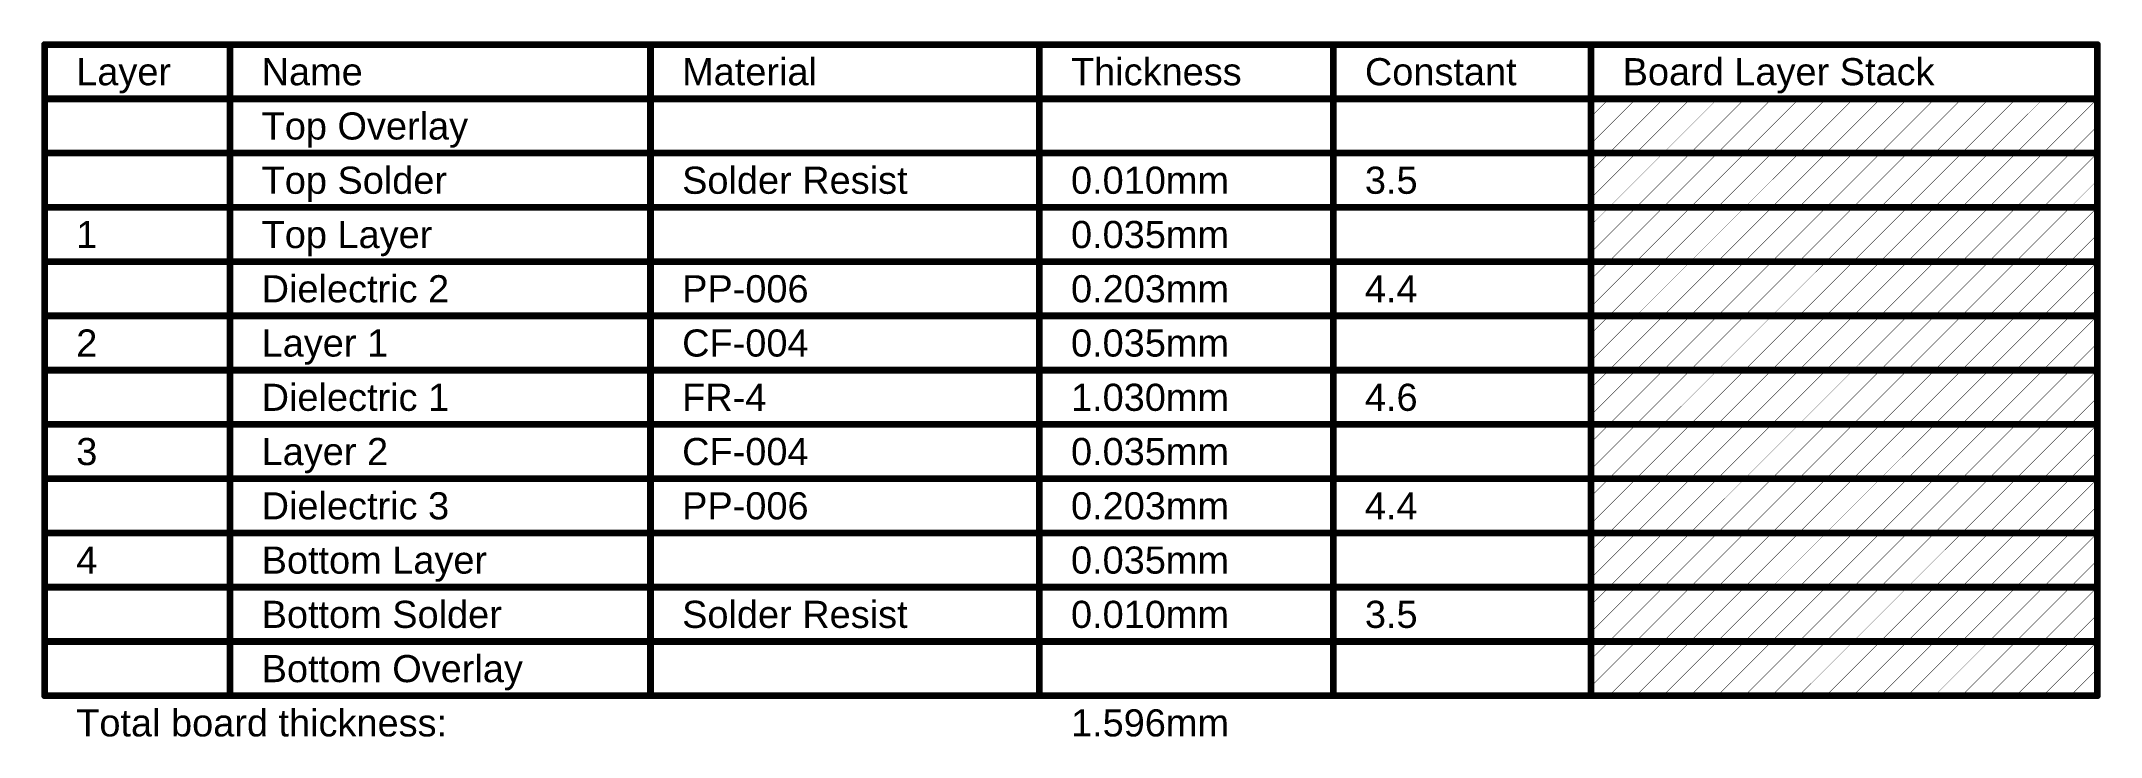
# Model space of a CAD drawing. Header units: inches. Extents: x 0 to 12.2, y 0 to 7.
# Drawn here: x 7.633 to 12.187, y 5.369 to 6.908 of the extents above; entities that cross this region are included whole.
import ezdxf

# ---------------------------------------------------------------- set-up
doc = ezdxf.new("R2010")
doc.units = ezdxf.units.IN
doc.header["$MEASUREMENT"] = 0
doc.layers.add('Fabrication', color=76, linetype='Continuous')
doc.styles.add('Arial', font='', dxfattribs={"height": 0.2})
doc.styles.get('Arial').set_extended_font_data('Arial')

msp = doc.modelspace()

# ---------------------------------------------------------------- texts
at = {"layer": 'Fabrication', "style": 'Arial'}
for s, p in [('Layer', (7.7106, 6.81)), ('Name', (8.1205, 6.81)), ('Material', (9.0502, 6.81)), ('Thickness', (9.91, 6.81)), ('Constant', (10.5598, 6.81)), ('Board Layer Stack', (11.1297, 6.81)), ('Top Overlay', (8.1205, 6.69)), ('Top Solder', (8.1205, 6.57)), ('Solder Resist', (9.0502, 6.57)), ('0.010mm', (9.91, 6.57)), ('3.5', (10.5598, 6.57)), ('1', (7.7106, 6.45)), ('Top Layer', (8.1205, 6.45)), ('0.035mm', (9.91, 6.45)), ('Dielectric 2', (8.1205, 6.33)), ('PP-006', (9.0502, 6.33)), ('0.203mm', (9.91, 6.33)), ('4.4', (10.5598, 6.33)), ('2', (7.7106, 6.21)), ('Layer 1', (8.1205, 6.21)), ('CF-004', (9.0502, 6.21)), ('0.035mm', (9.91, 6.21)), ('Dielectric 1', (8.1205, 6.09)), ('FR-4', (9.0502, 6.09)), ('1.030mm', (9.91, 6.09)), ('4.6', (10.5598, 6.09)), ('3', (7.7106, 5.97)), ('Layer 2', (8.1205, 5.97)), ('CF-004', (9.0502, 5.97)), ('0.035mm', (9.91, 5.97)), ('Dielectric 3', (8.1205, 5.85)), ('PP-006', (9.0502, 5.85)), ('0.203mm', (9.91, 5.85)), ('4.4', (10.5598, 5.85)), ('4', (7.7106, 5.73)), ('Bottom Layer', (8.1205, 5.73)), ('0.035mm', (9.91, 5.73)), ('Bottom Solder', (8.1205, 5.61)), ('Solder Resist', (9.0502, 5.61)), ('0.010mm', (9.91, 5.61)), ('3.5', (10.5598, 5.61)), ('Bottom Overlay', (8.1205, 5.49)), ('Total board thickness:', (7.7106, 5.37)), ('1.596mm', (9.91, 5.37))]:
    msp.add_text(s, height=0.06, dxfattribs=at).set_placement(p)

# ---------------------------------------------------------------- linework, layer by layer
at = {"layer": 'Fabrication'}
for points in [[(7.6406, 6.9, 0.015, 0.015, 0), (12.1794, 6.9, 0.015, 0.015, 0)], [(7.6406, 5.46, 0.015, 0.015, 0), (7.6406, 6.9, 0.015, 0.015, 0)], [(8.0505, 5.46, 0.015, 0.015, 0), (8.0505, 6.9, 0.015, 0.015, 0)], [(8.9802, 5.46, 0.015, 0.015, 0), (8.9802, 6.9, 0.015, 0.015, 0)], [(9.84, 5.46, 0.015, 0.015, 0), (9.84, 6.9, 0.015, 0.015, 0)], [(10.4898, 5.46, 0.015, 0.015, 0), (10.4898, 6.9, 0.015, 0.015, 0)], [(11.0597, 5.46, 0.015, 0.015, 0), (11.0597, 6.9, 0.015, 0.015, 0)], [(12.1794, 5.46, 0.015, 0.015, 0), (12.1794, 6.9, 0.015, 0.015, 0)], [(7.6406, 6.78, 0.015, 0.015, 0), (12.1794, 6.78, 0.015, 0.015, 0)], [(11.0597, 6.6803, 0.001, 0.001, 0), (11.1594, 6.78, 0.001, 0.001, 0)], [(11.0597, 6.7403, 0.001, 0.001, 0), (11.0994, 6.78, 0.001, 0.001, 0)], [(11.0994, 6.66, 0.001, 0.001, 0), (11.2194, 6.78, 0.001, 0.001, 0)], [(11.1594, 6.66, 0.001, 0.001, 0), (11.2794, 6.78, 0.001, 0.001, 0)], [(11.2194, 6.66, 0.001, 0.001, 0), (11.3394, 6.78, 0.001, 0.001, 0)], [(11.2794, 6.66, 0.001, 0.001, 0), (11.3994, 6.78, 0.001, 0.001, 0)], [(11.3394, 6.66, 0.001, 0.001, 0), (11.4594, 6.78, 0.001, 0.001, 0)], [(11.3994, 6.66, 0.001, 0.001, 0), (11.5194, 6.78, 0.001, 0.001, 0)], [(11.4594, 6.66, 0.001, 0.001, 0), (11.5794, 6.78, 0.001, 0.001, 0)], [(11.5194, 6.66, 0.001, 0.001, 0), (11.6394, 6.78, 0.001, 0.001, 0)], [(11.5794, 6.66, 0.001, 0.001, 0), (11.6994, 6.78, 0.001, 0.001, 0)], [(11.6394, 6.66, 0.001, 0.001, 0), (11.7594, 6.78, 0.001, 0.001, 0)], [(11.6994, 6.66, 0.001, 0.001, 0), (11.8194, 6.78, 0.001, 0.001, 0)], [(11.7594, 6.66, 0.001, 0.001, 0), (11.8794, 6.78, 0.001, 0.001, 0)], [(11.8194, 6.66, 0.001, 0.001, 0), (11.9394, 6.78, 0.001, 0.001, 0)], [(11.8794, 6.66, 0.001, 0.001, 0), (11.9994, 6.78, 0.001, 0.001, 0)], [(11.9394, 6.66, 0.001, 0.001, 0), (12.0594, 6.78, 0.001, 0.001, 0)], [(11.9994, 6.66, 0.001, 0.001, 0), (12.1194, 6.78, 0.001, 0.001, 0)], [(12.0594, 6.66, 0.001, 0.001, 0), (12.1794, 6.78, 0.001, 0.001, 0)], [(12.1194, 6.66, 0.001, 0.001, 0), (12.1794, 6.72, 0.001, 0.001, 0)], [(7.6406, 6.66, 0.015, 0.015, 0), (8.0505, 6.66, 0.015, 0.015, 0)], [(8.0505, 6.66, 0.015, 0.015, 0), (8.9802, 6.66, 0.015, 0.015, 0)], [(8.9802, 6.66, 0.015, 0.015, 0), (9.84, 6.66, 0.015, 0.015, 0)], [(9.84, 6.66, 0.015, 0.015, 0), (10.4898, 6.66, 0.015, 0.015, 0)], [(10.4898, 6.66, 0.015, 0.015, 0), (11.0597, 6.66, 0.015, 0.015, 0)], [(11.0597, 6.66, 0.015, 0.015, 0), (12.1794, 6.66, 0.015, 0.015, 0)], [(11.0597, 6.5603, 0.001, 0.001, 0), (11.1594, 6.66, 0.001, 0.001, 0)], [(11.0597, 6.6203, 0.001, 0.001, 0), (11.0994, 6.66, 0.001, 0.001, 0)], [(11.0994, 6.54, 0.001, 0.001, 0), (11.2194, 6.66, 0.001, 0.001, 0)], [(11.1594, 6.54, 0.001, 0.001, 0), (11.2794, 6.66, 0.001, 0.001, 0)], [(11.2194, 6.54, 0.001, 0.001, 0), (11.3394, 6.66, 0.001, 0.001, 0)], [(11.2794, 6.54, 0.001, 0.001, 0), (11.3994, 6.66, 0.001, 0.001, 0)], [(11.3394, 6.54, 0.001, 0.001, 0), (11.4594, 6.66, 0.001, 0.001, 0)], [(11.3994, 6.54, 0.001, 0.001, 0), (11.5194, 6.66, 0.001, 0.001, 0)], [(11.4594, 6.54, 0.001, 0.001, 0), (11.5794, 6.66, 0.001, 0.001, 0)], [(11.5194, 6.54, 0.001, 0.001, 0), (11.6394, 6.66, 0.001, 0.001, 0)], [(11.5794, 6.54, 0.001, 0.001, 0), (11.6994, 6.66, 0.001, 0.001, 0)], [(11.6394, 6.54, 0.001, 0.001, 0), (11.7594, 6.66, 0.001, 0.001, 0)], [(11.6994, 6.54, 0.001, 0.001, 0), (11.8194, 6.66, 0.001, 0.001, 0)], [(11.7594, 6.54, 0.001, 0.001, 0), (11.8794, 6.66, 0.001, 0.001, 0)], [(11.8194, 6.54, 0.001, 0.001, 0), (11.9394, 6.66, 0.001, 0.001, 0)], [(11.8794, 6.54, 0.001, 0.001, 0), (11.9994, 6.66, 0.001, 0.001, 0)], [(11.9394, 6.54, 0.001, 0.001, 0), (12.0594, 6.66, 0.001, 0.001, 0)], [(11.9994, 6.54, 0.001, 0.001, 0), (12.1194, 6.66, 0.001, 0.001, 0)], [(12.0594, 6.54, 0.001, 0.001, 0), (12.1794, 6.66, 0.001, 0.001, 0)], [(12.1194, 6.54, 0.001, 0.001, 0), (12.1794, 6.6, 0.001, 0.001, 0)], [(7.6406, 6.54, 0.015, 0.015, 0), (8.0505, 6.54, 0.015, 0.015, 0)], [(8.0505, 6.54, 0.015, 0.015, 0), (8.9802, 6.54, 0.015, 0.015, 0)], [(8.9802, 6.54, 0.015, 0.015, 0), (9.84, 6.54, 0.015, 0.015, 0)], [(9.84, 6.54, 0.015, 0.015, 0), (10.4898, 6.54, 0.015, 0.015, 0)], [(10.4898, 6.54, 0.015, 0.015, 0), (11.0597, 6.54, 0.015, 0.015, 0)], [(11.0597, 6.54, 0.015, 0.015, 0), (12.1794, 6.54, 0.015, 0.015, 0)], [(11.0597, 6.4403, 0.001, 0.001, 0), (11.1594, 6.54, 0.001, 0.001, 0)], [(11.0597, 6.5003, 0.001, 0.001, 0), (11.0994, 6.54, 0.001, 0.001, 0)], [(11.0994, 6.42, 0.001, 0.001, 0), (11.2194, 6.54, 0.001, 0.001, 0)], [(11.1594, 6.42, 0.001, 0.001, 0), (11.2794, 6.54, 0.001, 0.001, 0)], [(11.2194, 6.42, 0.001, 0.001, 0), (11.3394, 6.54, 0.001, 0.001, 0)], [(11.2794, 6.42, 0.001, 0.001, 0), (11.3994, 6.54, 0.001, 0.001, 0)], [(11.3394, 6.42, 0.001, 0.001, 0), (11.4594, 6.54, 0.001, 0.001, 0)], [(11.3994, 6.42, 0.001, 0.001, 0), (11.5194, 6.54, 0.001, 0.001, 0)], [(11.4594, 6.42, 0.001, 0.001, 0), (11.5794, 6.54, 0.001, 0.001, 0)], [(11.5194, 6.42, 0.001, 0.001, 0), (11.6394, 6.54, 0.001, 0.001, 0)], [(11.5794, 6.42, 0.001, 0.001, 0), (11.6994, 6.54, 0.001, 0.001, 0)], [(11.6394, 6.42, 0.001, 0.001, 0), (11.7594, 6.54, 0.001, 0.001, 0)], [(11.6994, 6.42, 0.001, 0.001, 0), (11.8194, 6.54, 0.001, 0.001, 0)], [(11.7594, 6.42, 0.001, 0.001, 0), (11.8794, 6.54, 0.001, 0.001, 0)], [(11.8194, 6.42, 0.001, 0.001, 0), (11.9394, 6.54, 0.001, 0.001, 0)], [(11.8794, 6.42, 0.001, 0.001, 0), (11.9994, 6.54, 0.001, 0.001, 0)], [(11.9394, 6.42, 0.001, 0.001, 0), (12.0594, 6.54, 0.001, 0.001, 0)], [(11.9994, 6.42, 0.001, 0.001, 0), (12.1194, 6.54, 0.001, 0.001, 0)], [(12.0594, 6.42, 0.001, 0.001, 0), (12.1794, 6.54, 0.001, 0.001, 0)], [(12.1194, 6.42, 0.001, 0.001, 0), (12.1794, 6.48, 0.001, 0.001, 0)], [(7.6406, 6.42, 0.015, 0.015, 0), (8.0505, 6.42, 0.015, 0.015, 0)], [(8.0505, 6.42, 0.015, 0.015, 0), (8.9802, 6.42, 0.015, 0.015, 0)], [(8.9802, 6.42, 0.015, 0.015, 0), (9.84, 6.42, 0.015, 0.015, 0)], [(9.84, 6.42, 0.015, 0.015, 0), (10.4898, 6.42, 0.015, 0.015, 0)], [(10.4898, 6.42, 0.015, 0.015, 0), (11.0597, 6.42, 0.015, 0.015, 0)], [(11.0597, 6.42, 0.015, 0.015, 0), (12.1794, 6.42, 0.015, 0.015, 0)], [(11.0597, 6.3203, 0.001, 0.001, 0), (11.1594, 6.42, 0.001, 0.001, 0)], [(11.0597, 6.3803, 0.001, 0.001, 0), (11.0994, 6.42, 0.001, 0.001, 0)], [(11.0994, 6.3, 0.001, 0.001, 0), (11.2194, 6.42, 0.001, 0.001, 0)], [(11.1594, 6.3, 0.001, 0.001, 0), (11.2794, 6.42, 0.001, 0.001, 0)], [(11.2194, 6.3, 0.001, 0.001, 0), (11.3394, 6.42, 0.001, 0.001, 0)], [(11.2794, 6.3, 0.001, 0.001, 0), (11.3994, 6.42, 0.001, 0.001, 0)], [(11.3394, 6.3, 0.001, 0.001, 0), (11.4594, 6.42, 0.001, 0.001, 0)], [(11.3994, 6.3, 0.001, 0.001, 0), (11.5194, 6.42, 0.001, 0.001, 0)], [(11.4594, 6.3, 0.001, 0.001, 0), (11.5794, 6.42, 0.001, 0.001, 0)], [(11.5194, 6.3, 0.001, 0.001, 0), (11.6394, 6.42, 0.001, 0.001, 0)], [(11.5794, 6.3, 0.001, 0.001, 0), (11.6994, 6.42, 0.001, 0.001, 0)], [(11.6394, 6.3, 0.001, 0.001, 0), (11.7594, 6.42, 0.001, 0.001, 0)], [(11.6994, 6.3, 0.001, 0.001, 0), (11.8194, 6.42, 0.001, 0.001, 0)], [(11.7594, 6.3, 0.001, 0.001, 0), (11.8794, 6.42, 0.001, 0.001, 0)], [(11.8194, 6.3, 0.001, 0.001, 0), (11.9394, 6.42, 0.001, 0.001, 0)], [(11.8794, 6.3, 0.001, 0.001, 0), (11.9994, 6.42, 0.001, 0.001, 0)], [(11.9394, 6.3, 0.001, 0.001, 0), (12.0594, 6.42, 0.001, 0.001, 0)], [(11.9994, 6.3, 0.001, 0.001, 0), (12.1194, 6.42, 0.001, 0.001, 0)], [(12.0594, 6.3, 0.001, 0.001, 0), (12.1794, 6.42, 0.001, 0.001, 0)], [(12.1194, 6.3, 0.001, 0.001, 0), (12.1794, 6.36, 0.001, 0.001, 0)], [(7.6406, 6.3, 0.015, 0.015, 0), (8.0505, 6.3, 0.015, 0.015, 0)], [(8.0505, 6.3, 0.015, 0.015, 0), (8.9802, 6.3, 0.015, 0.015, 0)], [(8.9802, 6.3, 0.015, 0.015, 0), (9.84, 6.3, 0.015, 0.015, 0)], [(9.84, 6.3, 0.015, 0.015, 0), (10.4898, 6.3, 0.015, 0.015, 0)], [(10.4898, 6.3, 0.015, 0.015, 0), (11.0597, 6.3, 0.015, 0.015, 0)], [(11.0597, 6.3, 0.015, 0.015, 0), (12.1794, 6.3, 0.015, 0.015, 0)], [(11.0597, 6.2003, 0.001, 0.001, 0), (11.1594, 6.3, 0.001, 0.001, 0)], [(11.0597, 6.2603, 0.001, 0.001, 0), (11.0994, 6.3, 0.001, 0.001, 0)], [(11.0994, 6.18, 0.001, 0.001, 0), (11.2194, 6.3, 0.001, 0.001, 0)], [(11.1594, 6.18, 0.001, 0.001, 0), (11.2794, 6.3, 0.001, 0.001, 0)], [(11.2194, 6.18, 0.001, 0.001, 0), (11.3394, 6.3, 0.001, 0.001, 0)], [(11.2794, 6.18, 0.001, 0.001, 0), (11.3994, 6.3, 0.001, 0.001, 0)], [(11.3394, 6.18, 0.001, 0.001, 0), (11.4594, 6.3, 0.001, 0.001, 0)], [(11.3994, 6.18, 0.001, 0.001, 0), (11.5194, 6.3, 0.001, 0.001, 0)], [(11.4594, 6.18, 0.001, 0.001, 0), (11.5794, 6.3, 0.001, 0.001, 0)], [(11.5194, 6.18, 0.001, 0.001, 0), (11.6394, 6.3, 0.001, 0.001, 0)], [(11.5794, 6.18, 0.001, 0.001, 0), (11.6994, 6.3, 0.001, 0.001, 0)], [(11.6394, 6.18, 0.001, 0.001, 0), (11.7594, 6.3, 0.001, 0.001, 0)], [(11.6994, 6.18, 0.001, 0.001, 0), (11.8194, 6.3, 0.001, 0.001, 0)], [(11.7594, 6.18, 0.001, 0.001, 0), (11.8794, 6.3, 0.001, 0.001, 0)], [(11.8194, 6.18, 0.001, 0.001, 0), (11.9394, 6.3, 0.001, 0.001, 0)], [(11.8794, 6.18, 0.001, 0.001, 0), (11.9994, 6.3, 0.001, 0.001, 0)], [(11.9394, 6.18, 0.001, 0.001, 0), (12.0594, 6.3, 0.001, 0.001, 0)], [(11.9994, 6.18, 0.001, 0.001, 0), (12.1194, 6.3, 0.001, 0.001, 0)], [(12.0594, 6.18, 0.001, 0.001, 0), (12.1794, 6.3, 0.001, 0.001, 0)], [(12.1194, 6.18, 0.001, 0.001, 0), (12.1794, 6.24, 0.001, 0.001, 0)], [(7.6406, 6.18, 0.015, 0.015, 0), (8.0505, 6.18, 0.015, 0.015, 0)], [(8.0505, 6.18, 0.015, 0.015, 0), (8.9802, 6.18, 0.015, 0.015, 0)], [(8.9802, 6.18, 0.015, 0.015, 0), (9.84, 6.18, 0.015, 0.015, 0)], [(9.84, 6.18, 0.015, 0.015, 0), (10.4898, 6.18, 0.015, 0.015, 0)], [(10.4898, 6.18, 0.015, 0.015, 0), (11.0597, 6.18, 0.015, 0.015, 0)], [(11.0597, 6.18, 0.015, 0.015, 0), (12.1794, 6.18, 0.015, 0.015, 0)], [(11.0597, 6.0803, 0.001, 0.001, 0), (11.1594, 6.18, 0.001, 0.001, 0)], [(11.0597, 6.1403, 0.001, 0.001, 0), (11.0994, 6.18, 0.001, 0.001, 0)], [(11.0994, 6.06, 0.001, 0.001, 0), (11.2194, 6.18, 0.001, 0.001, 0)], [(11.1594, 6.06, 0.001, 0.001, 0), (11.2794, 6.18, 0.001, 0.001, 0)], [(11.2194, 6.06, 0.001, 0.001, 0), (11.3394, 6.18, 0.001, 0.001, 0)], [(11.2794, 6.06, 0.001, 0.001, 0), (11.3994, 6.18, 0.001, 0.001, 0)], [(11.3394, 6.06, 0.001, 0.001, 0), (11.4594, 6.18, 0.001, 0.001, 0)], [(11.3994, 6.06, 0.001, 0.001, 0), (11.5194, 6.18, 0.001, 0.001, 0)], [(11.4594, 6.06, 0.001, 0.001, 0), (11.5794, 6.18, 0.001, 0.001, 0)], [(11.5194, 6.06, 0.001, 0.001, 0), (11.6394, 6.18, 0.001, 0.001, 0)], [(11.5794, 6.06, 0.001, 0.001, 0), (11.6994, 6.18, 0.001, 0.001, 0)], [(11.6394, 6.06, 0.001, 0.001, 0), (11.7594, 6.18, 0.001, 0.001, 0)], [(11.6994, 6.06, 0.001, 0.001, 0), (11.8194, 6.18, 0.001, 0.001, 0)], [(11.7594, 6.06, 0.001, 0.001, 0), (11.8794, 6.18, 0.001, 0.001, 0)], [(11.8194, 6.06, 0.001, 0.001, 0), (11.9394, 6.18, 0.001, 0.001, 0)], [(11.8794, 6.06, 0.001, 0.001, 0), (11.9994, 6.18, 0.001, 0.001, 0)], [(11.9394, 6.06, 0.001, 0.001, 0), (12.0594, 6.18, 0.001, 0.001, 0)], [(11.9994, 6.06, 0.001, 0.001, 0), (12.1194, 6.18, 0.001, 0.001, 0)], [(12.0594, 6.06, 0.001, 0.001, 0), (12.1794, 6.18, 0.001, 0.001, 0)], [(12.1194, 6.06, 0.001, 0.001, 0), (12.1794, 6.12, 0.001, 0.001, 0)], [(7.6406, 6.06, 0.015, 0.015, 0), (8.0505, 6.06, 0.015, 0.015, 0)], [(8.0505, 6.06, 0.015, 0.015, 0), (8.9802, 6.06, 0.015, 0.015, 0)], [(8.9802, 6.06, 0.015, 0.015, 0), (9.84, 6.06, 0.015, 0.015, 0)], [(9.84, 6.06, 0.015, 0.015, 0), (10.4898, 6.06, 0.015, 0.015, 0)], [(10.4898, 6.06, 0.015, 0.015, 0), (11.0597, 6.06, 0.015, 0.015, 0)], [(11.0597, 6.06, 0.015, 0.015, 0), (12.1794, 6.06, 0.015, 0.015, 0)], [(11.0597, 5.9603, 0.001, 0.001, 0), (11.1594, 6.06, 0.001, 0.001, 0)], [(11.0597, 6.0203, 0.001, 0.001, 0), (11.0994, 6.06, 0.001, 0.001, 0)], [(11.0994, 5.94, 0.001, 0.001, 0), (11.2194, 6.06, 0.001, 0.001, 0)], [(11.1594, 5.94, 0.001, 0.001, 0), (11.2794, 6.06, 0.001, 0.001, 0)], [(11.2194, 5.94, 0.001, 0.001, 0), (11.3394, 6.06, 0.001, 0.001, 0)], [(11.2794, 5.94, 0.001, 0.001, 0), (11.3994, 6.06, 0.001, 0.001, 0)], [(11.3394, 5.94, 0.001, 0.001, 0), (11.4594, 6.06, 0.001, 0.001, 0)], [(11.3994, 5.94, 0.001, 0.001, 0), (11.5194, 6.06, 0.001, 0.001, 0)], [(11.4594, 5.94, 0.001, 0.001, 0), (11.5794, 6.06, 0.001, 0.001, 0)], [(11.5194, 5.94, 0.001, 0.001, 0), (11.6394, 6.06, 0.001, 0.001, 0)], [(11.5794, 5.94, 0.001, 0.001, 0), (11.6994, 6.06, 0.001, 0.001, 0)], [(11.6394, 5.94, 0.001, 0.001, 0), (11.7594, 6.06, 0.001, 0.001, 0)], [(11.6994, 5.94, 0.001, 0.001, 0), (11.8194, 6.06, 0.001, 0.001, 0)], [(11.7594, 5.94, 0.001, 0.001, 0), (11.8794, 6.06, 0.001, 0.001, 0)], [(11.8194, 5.94, 0.001, 0.001, 0), (11.9394, 6.06, 0.001, 0.001, 0)], [(11.8794, 5.94, 0.001, 0.001, 0), (11.9994, 6.06, 0.001, 0.001, 0)], [(11.9394, 5.94, 0.001, 0.001, 0), (12.0594, 6.06, 0.001, 0.001, 0)], [(11.9994, 5.94, 0.001, 0.001, 0), (12.1194, 6.06, 0.001, 0.001, 0)], [(12.0594, 5.94, 0.001, 0.001, 0), (12.1794, 6.06, 0.001, 0.001, 0)], [(12.1194, 5.94, 0.001, 0.001, 0), (12.1794, 6, 0.001, 0.001, 0)], [(7.6406, 5.94, 0.015, 0.015, 0), (8.0505, 5.94, 0.015, 0.015, 0)], [(8.0505, 5.94, 0.015, 0.015, 0), (8.9802, 5.94, 0.015, 0.015, 0)], [(8.9802, 5.94, 0.015, 0.015, 0), (9.84, 5.94, 0.015, 0.015, 0)], [(9.84, 5.94, 0.015, 0.015, 0), (10.4898, 5.94, 0.015, 0.015, 0)], [(10.4898, 5.94, 0.015, 0.015, 0), (11.0597, 5.94, 0.015, 0.015, 0)], [(11.0597, 5.94, 0.015, 0.015, 0), (12.1794, 5.94, 0.015, 0.015, 0)], [(11.0597, 5.8403, 0.001, 0.001, 0), (11.1594, 5.94, 0.001, 0.001, 0)], [(11.0597, 5.9003, 0.001, 0.001, 0), (11.0994, 5.94, 0.001, 0.001, 0)], [(11.0994, 5.82, 0.001, 0.001, 0), (11.2194, 5.94, 0.001, 0.001, 0)], [(11.1594, 5.82, 0.001, 0.001, 0), (11.2794, 5.94, 0.001, 0.001, 0)], [(11.2194, 5.82, 0.001, 0.001, 0), (11.3394, 5.94, 0.001, 0.001, 0)], [(11.2794, 5.82, 0.001, 0.001, 0), (11.3994, 5.94, 0.001, 0.001, 0)], [(11.3394, 5.82, 0.001, 0.001, 0), (11.4594, 5.94, 0.001, 0.001, 0)], [(11.3994, 5.82, 0.001, 0.001, 0), (11.5194, 5.94, 0.001, 0.001, 0)], [(11.4594, 5.82, 0.001, 0.001, 0), (11.5794, 5.94, 0.001, 0.001, 0)], [(11.5194, 5.82, 0.001, 0.001, 0), (11.6394, 5.94, 0.001, 0.001, 0)], [(11.5794, 5.82, 0.001, 0.001, 0), (11.6994, 5.94, 0.001, 0.001, 0)], [(11.6394, 5.82, 0.001, 0.001, 0), (11.7594, 5.94, 0.001, 0.001, 0)], [(11.6994, 5.82, 0.001, 0.001, 0), (11.8194, 5.94, 0.001, 0.001, 0)], [(11.7594, 5.82, 0.001, 0.001, 0), (11.8794, 5.94, 0.001, 0.001, 0)], [(11.8194, 5.82, 0.001, 0.001, 0), (11.9394, 5.94, 0.001, 0.001, 0)], [(11.8794, 5.82, 0.001, 0.001, 0), (11.9994, 5.94, 0.001, 0.001, 0)], [(11.9394, 5.82, 0.001, 0.001, 0), (12.0594, 5.94, 0.001, 0.001, 0)], [(11.9994, 5.82, 0.001, 0.001, 0), (12.1194, 5.94, 0.001, 0.001, 0)], [(12.0594, 5.82, 0.001, 0.001, 0), (12.1794, 5.94, 0.001, 0.001, 0)], [(12.1194, 5.82, 0.001, 0.001, 0), (12.1794, 5.88, 0.001, 0.001, 0)], [(7.6406, 5.82, 0.015, 0.015, 0), (8.0505, 5.82, 0.015, 0.015, 0)], [(8.0505, 5.82, 0.015, 0.015, 0), (8.9802, 5.82, 0.015, 0.015, 0)], [(8.9802, 5.82, 0.015, 0.015, 0), (9.84, 5.82, 0.015, 0.015, 0)], [(9.84, 5.82, 0.015, 0.015, 0), (10.4898, 5.82, 0.015, 0.015, 0)], [(10.4898, 5.82, 0.015, 0.015, 0), (11.0597, 5.82, 0.015, 0.015, 0)], [(11.0597, 5.82, 0.015, 0.015, 0), (12.1794, 5.82, 0.015, 0.015, 0)], [(11.0597, 5.7203, 0.001, 0.001, 0), (11.1594, 5.82, 0.001, 0.001, 0)], [(11.0597, 5.7803, 0.001, 0.001, 0), (11.0994, 5.82, 0.001, 0.001, 0)], [(11.0994, 5.7, 0.001, 0.001, 0), (11.2194, 5.82, 0.001, 0.001, 0)], [(11.1594, 5.7, 0.001, 0.001, 0), (11.2794, 5.82, 0.001, 0.001, 0)], [(11.2194, 5.7, 0.001, 0.001, 0), (11.3394, 5.82, 0.001, 0.001, 0)], [(11.2794, 5.7, 0.001, 0.001, 0), (11.3994, 5.82, 0.001, 0.001, 0)], [(11.3394, 5.7, 0.001, 0.001, 0), (11.4594, 5.82, 0.001, 0.001, 0)], [(11.3994, 5.7, 0.001, 0.001, 0), (11.5194, 5.82, 0.001, 0.001, 0)], [(11.4594, 5.7, 0.001, 0.001, 0), (11.5794, 5.82, 0.001, 0.001, 0)], [(11.5194, 5.7, 0.001, 0.001, 0), (11.6394, 5.82, 0.001, 0.001, 0)], [(11.5794, 5.7, 0.001, 0.001, 0), (11.6994, 5.82, 0.001, 0.001, 0)], [(11.6394, 5.7, 0.001, 0.001, 0), (11.7594, 5.82, 0.001, 0.001, 0)], [(11.6994, 5.7, 0.001, 0.001, 0), (11.8194, 5.82, 0.001, 0.001, 0)], [(11.7594, 5.7, 0.001, 0.001, 0), (11.8794, 5.82, 0.001, 0.001, 0)], [(11.8194, 5.7, 0.001, 0.001, 0), (11.9394, 5.82, 0.001, 0.001, 0)], [(11.8794, 5.7, 0.001, 0.001, 0), (11.9994, 5.82, 0.001, 0.001, 0)], [(11.9394, 5.7, 0.001, 0.001, 0), (12.0594, 5.82, 0.001, 0.001, 0)], [(11.9994, 5.7, 0.001, 0.001, 0), (12.1194, 5.82, 0.001, 0.001, 0)], [(12.0594, 5.7, 0.001, 0.001, 0), (12.1794, 5.82, 0.001, 0.001, 0)], [(12.1194, 5.7, 0.001, 0.001, 0), (12.1794, 5.76, 0.001, 0.001, 0)], [(7.6406, 5.7, 0.015, 0.015, 0), (8.0505, 5.7, 0.015, 0.015, 0)], [(8.0505, 5.7, 0.015, 0.015, 0), (8.9802, 5.7, 0.015, 0.015, 0)], [(8.9802, 5.7, 0.015, 0.015, 0), (9.84, 5.7, 0.015, 0.015, 0)], [(9.84, 5.7, 0.015, 0.015, 0), (10.4898, 5.7, 0.015, 0.015, 0)], [(10.4898, 5.7, 0.015, 0.015, 0), (11.0597, 5.7, 0.015, 0.015, 0)], [(11.0597, 5.7, 0.015, 0.015, 0), (12.1794, 5.7, 0.015, 0.015, 0)], [(11.0597, 5.6003, 0.001, 0.001, 0), (11.1594, 5.7, 0.001, 0.001, 0)], [(11.0597, 5.6603, 0.001, 0.001, 0), (11.0994, 5.7, 0.001, 0.001, 0)], [(11.0994, 5.58, 0.001, 0.001, 0), (11.2194, 5.7, 0.001, 0.001, 0)], [(11.1594, 5.58, 0.001, 0.001, 0), (11.2794, 5.7, 0.001, 0.001, 0)], [(11.2194, 5.58, 0.001, 0.001, 0), (11.3394, 5.7, 0.001, 0.001, 0)], [(11.2794, 5.58, 0.001, 0.001, 0), (11.3994, 5.7, 0.001, 0.001, 0)], [(11.3394, 5.58, 0.001, 0.001, 0), (11.4594, 5.7, 0.001, 0.001, 0)], [(11.3994, 5.58, 0.001, 0.001, 0), (11.5194, 5.7, 0.001, 0.001, 0)], [(11.4594, 5.58, 0.001, 0.001, 0), (11.5794, 5.7, 0.001, 0.001, 0)], [(11.5194, 5.58, 0.001, 0.001, 0), (11.6394, 5.7, 0.001, 0.001, 0)], [(11.5794, 5.58, 0.001, 0.001, 0), (11.6994, 5.7, 0.001, 0.001, 0)], [(11.6394, 5.58, 0.001, 0.001, 0), (11.7594, 5.7, 0.001, 0.001, 0)], [(11.6994, 5.58, 0.001, 0.001, 0), (11.8194, 5.7, 0.001, 0.001, 0)], [(11.7594, 5.58, 0.001, 0.001, 0), (11.8794, 5.7, 0.001, 0.001, 0)], [(11.8194, 5.58, 0.001, 0.001, 0), (11.9394, 5.7, 0.001, 0.001, 0)], [(11.8794, 5.58, 0.001, 0.001, 0), (11.9994, 5.7, 0.001, 0.001, 0)], [(11.9394, 5.58, 0.001, 0.001, 0), (12.0594, 5.7, 0.001, 0.001, 0)], [(11.9994, 5.58, 0.001, 0.001, 0), (12.1194, 5.7, 0.001, 0.001, 0)], [(12.0594, 5.58, 0.001, 0.001, 0), (12.1794, 5.7, 0.001, 0.001, 0)], [(12.1194, 5.58, 0.001, 0.001, 0), (12.1794, 5.64, 0.001, 0.001, 0)], [(7.6406, 5.58, 0.015, 0.015, 0), (8.0505, 5.58, 0.015, 0.015, 0)], [(8.0505, 5.58, 0.015, 0.015, 0), (8.9802, 5.58, 0.015, 0.015, 0)], [(8.9802, 5.58, 0.015, 0.015, 0), (9.84, 5.58, 0.015, 0.015, 0)], [(9.84, 5.58, 0.015, 0.015, 0), (10.4898, 5.58, 0.015, 0.015, 0)], [(10.4898, 5.58, 0.015, 0.015, 0), (11.0597, 5.58, 0.015, 0.015, 0)], [(11.0597, 5.58, 0.015, 0.015, 0), (12.1794, 5.58, 0.015, 0.015, 0)], [(11.0597, 5.4803, 0.001, 0.001, 0), (11.1594, 5.58, 0.001, 0.001, 0)], [(11.0597, 5.5403, 0.001, 0.001, 0), (11.0994, 5.58, 0.001, 0.001, 0)], [(11.0994, 5.46, 0.001, 0.001, 0), (11.2194, 5.58, 0.001, 0.001, 0)], [(11.1594, 5.46, 0.001, 0.001, 0), (11.2794, 5.58, 0.001, 0.001, 0)], [(11.2194, 5.46, 0.001, 0.001, 0), (11.3394, 5.58, 0.001, 0.001, 0)], [(11.2794, 5.46, 0.001, 0.001, 0), (11.3994, 5.58, 0.001, 0.001, 0)], [(11.3394, 5.46, 0.001, 0.001, 0), (11.4594, 5.58, 0.001, 0.001, 0)], [(11.3994, 5.46, 0.001, 0.001, 0), (11.5194, 5.58, 0.001, 0.001, 0)], [(11.4594, 5.46, 0.001, 0.001, 0), (11.5794, 5.58, 0.001, 0.001, 0)], [(11.5194, 5.46, 0.001, 0.001, 0), (11.6394, 5.58, 0.001, 0.001, 0)], [(11.5794, 5.46, 0.001, 0.001, 0), (11.6994, 5.58, 0.001, 0.001, 0)], [(11.6394, 5.46, 0.001, 0.001, 0), (11.7594, 5.58, 0.001, 0.001, 0)], [(11.6994, 5.46, 0.001, 0.001, 0), (11.8194, 5.58, 0.001, 0.001, 0)], [(11.7594, 5.46, 0.001, 0.001, 0), (11.8794, 5.58, 0.001, 0.001, 0)], [(11.8194, 5.46, 0.001, 0.001, 0), (11.9394, 5.58, 0.001, 0.001, 0)], [(11.8794, 5.46, 0.001, 0.001, 0), (11.9994, 5.58, 0.001, 0.001, 0)], [(11.9394, 5.46, 0.001, 0.001, 0), (12.0594, 5.58, 0.001, 0.001, 0)], [(11.9994, 5.46, 0.001, 0.001, 0), (12.1194, 5.58, 0.001, 0.001, 0)], [(12.0594, 5.46, 0.001, 0.001, 0), (12.1794, 5.58, 0.001, 0.001, 0)], [(12.1194, 5.46, 0.001, 0.001, 0), (12.1794, 5.52, 0.001, 0.001, 0)], [(7.6406, 5.46, 0.015, 0.015, 0), (8.0505, 5.46, 0.015, 0.015, 0)], [(8.0505, 5.46, 0.015, 0.015, 0), (8.9802, 5.46, 0.015, 0.015, 0)], [(8.9802, 5.46, 0.015, 0.015, 0), (9.84, 5.46, 0.015, 0.015, 0)], [(9.84, 5.46, 0.015, 0.015, 0), (10.4898, 5.46, 0.015, 0.015, 0)], [(10.4898, 5.46, 0.015, 0.015, 0), (11.0597, 5.46, 0.015, 0.015, 0)], [(11.0597, 5.46, 0.015, 0.015, 0), (12.1794, 5.46, 0.015, 0.015, 0)]]:
    msp.add_lwpolyline(points, format="xyseb", dxfattribs=at)
for points in [[(7.6368, 6.9, 0.0075, 0.0075, 1), (7.6443, 6.9, 0.0075, 0.0075, 1)], [(7.6368, 6.9, 0.0075, 0.0075, 1), (7.6443, 6.9, 0.0075, 0.0075, 1)], [(8.0467, 6.9, 0.0075, 0.0075, 1), (8.0542, 6.9, 0.0075, 0.0075, 1)], [(8.9765, 6.9, 0.0075, 0.0075, 1), (8.984, 6.9, 0.0075, 0.0075, 1)], [(9.8362, 6.9, 0.0075, 0.0075, 1), (9.8438, 6.9, 0.0075, 0.0075, 1)], [(10.4861, 6.9, 0.0075, 0.0075, 1), (10.4936, 6.9, 0.0075, 0.0075, 1)], [(11.0559, 6.9, 0.0075, 0.0075, 1), (11.0634, 6.9, 0.0075, 0.0075, 1)], [(12.1756, 6.9, 0.0075, 0.0075, 1), (12.1831, 6.9, 0.0075, 0.0075, 1)], [(12.1756, 6.9, 0.0075, 0.0075, 1), (12.1831, 6.9, 0.0075, 0.0075, 1)], [(7.6368, 6.78, 0.0075, 0.0075, 1), (7.6443, 6.78, 0.0075, 0.0075, 1)], [(12.1756, 6.78, 0.0075, 0.0075, 1), (12.1831, 6.78, 0.0075, 0.0075, 1)], [(11.0594, 6.7403, 0.0005, 0.0005, 1), (11.0599, 6.7403, 0.0005, 0.0005, 1)], [(11.0991, 6.78, 0.0005, 0.0005, 1), (11.0996, 6.78, 0.0005, 0.0005, 1)], [(11.1591, 6.78, 0.0005, 0.0005, 1), (11.1596, 6.78, 0.0005, 0.0005, 1)], [(11.2191, 6.78, 0.0005, 0.0005, 1), (11.2196, 6.78, 0.0005, 0.0005, 1)], [(11.2791, 6.78, 0.0005, 0.0005, 1), (11.2796, 6.78, 0.0005, 0.0005, 1)], [(11.3391, 6.78, 0.0005, 0.0005, 1), (11.3396, 6.78, 0.0005, 0.0005, 1)], [(11.3991, 6.78, 0.0005, 0.0005, 1), (11.3996, 6.78, 0.0005, 0.0005, 1)], [(11.4591, 6.78, 0.0005, 0.0005, 1), (11.4596, 6.78, 0.0005, 0.0005, 1)], [(11.5191, 6.78, 0.0005, 0.0005, 1), (11.5196, 6.78, 0.0005, 0.0005, 1)], [(11.5791, 6.78, 0.0005, 0.0005, 1), (11.5796, 6.78, 0.0005, 0.0005, 1)], [(11.6391, 6.78, 0.0005, 0.0005, 1), (11.6396, 6.78, 0.0005, 0.0005, 1)], [(11.6991, 6.78, 0.0005, 0.0005, 1), (11.6996, 6.78, 0.0005, 0.0005, 1)], [(11.7591, 6.78, 0.0005, 0.0005, 1), (11.7596, 6.78, 0.0005, 0.0005, 1)], [(11.8191, 6.78, 0.0005, 0.0005, 1), (11.8196, 6.78, 0.0005, 0.0005, 1)], [(11.8791, 6.78, 0.0005, 0.0005, 1), (11.8796, 6.78, 0.0005, 0.0005, 1)], [(11.9391, 6.78, 0.0005, 0.0005, 1), (11.9396, 6.78, 0.0005, 0.0005, 1)], [(11.9991, 6.78, 0.0005, 0.0005, 1), (11.9996, 6.78, 0.0005, 0.0005, 1)], [(12.0591, 6.78, 0.0005, 0.0005, 1), (12.0596, 6.78, 0.0005, 0.0005, 1)], [(12.1191, 6.78, 0.0005, 0.0005, 1), (12.1196, 6.78, 0.0005, 0.0005, 1)], [(12.1791, 6.78, 0.0005, 0.0005, 1), (12.1796, 6.78, 0.0005, 0.0005, 1)], [(12.1791, 6.72, 0.0005, 0.0005, 1), (12.1796, 6.72, 0.0005, 0.0005, 1)], [(7.6368, 6.66, 0.0075, 0.0075, 1), (7.6443, 6.66, 0.0075, 0.0075, 1)], [(8.0467, 6.66, 0.0075, 0.0075, 1), (8.0542, 6.66, 0.0075, 0.0075, 1)], [(8.0467, 6.66, 0.0075, 0.0075, 1), (8.0542, 6.66, 0.0075, 0.0075, 1)], [(8.9765, 6.66, 0.0075, 0.0075, 1), (8.984, 6.66, 0.0075, 0.0075, 1)], [(8.9765, 6.66, 0.0075, 0.0075, 1), (8.984, 6.66, 0.0075, 0.0075, 1)], [(9.8362, 6.66, 0.0075, 0.0075, 1), (9.8438, 6.66, 0.0075, 0.0075, 1)], [(9.8362, 6.66, 0.0075, 0.0075, 1), (9.8438, 6.66, 0.0075, 0.0075, 1)], [(10.4861, 6.66, 0.0075, 0.0075, 1), (10.4936, 6.66, 0.0075, 0.0075, 1)], [(10.4861, 6.66, 0.0075, 0.0075, 1), (10.4936, 6.66, 0.0075, 0.0075, 1)], [(11.0559, 6.66, 0.0075, 0.0075, 1), (11.0634, 6.66, 0.0075, 0.0075, 1)], [(11.0559, 6.66, 0.0075, 0.0075, 1), (11.0634, 6.66, 0.0075, 0.0075, 1)], [(11.0594, 6.6803, 0.0005, 0.0005, 1), (11.0599, 6.6803, 0.0005, 0.0005, 1)], [(11.0991, 6.66, 0.0005, 0.0005, 1), (11.0996, 6.66, 0.0005, 0.0005, 1)], [(11.0991, 6.66, 0.0005, 0.0005, 1), (11.0996, 6.66, 0.0005, 0.0005, 1)], [(11.1591, 6.66, 0.0005, 0.0005, 1), (11.1596, 6.66, 0.0005, 0.0005, 1)], [(11.1591, 6.66, 0.0005, 0.0005, 1), (11.1596, 6.66, 0.0005, 0.0005, 1)], [(11.2191, 6.66, 0.0005, 0.0005, 1), (11.2196, 6.66, 0.0005, 0.0005, 1)], [(11.2191, 6.66, 0.0005, 0.0005, 1), (11.2196, 6.66, 0.0005, 0.0005, 1)], [(11.2791, 6.66, 0.0005, 0.0005, 1), (11.2796, 6.66, 0.0005, 0.0005, 1)], [(11.2791, 6.66, 0.0005, 0.0005, 1), (11.2796, 6.66, 0.0005, 0.0005, 1)], [(11.3391, 6.66, 0.0005, 0.0005, 1), (11.3396, 6.66, 0.0005, 0.0005, 1)], [(11.3391, 6.66, 0.0005, 0.0005, 1), (11.3396, 6.66, 0.0005, 0.0005, 1)], [(11.3991, 6.66, 0.0005, 0.0005, 1), (11.3996, 6.66, 0.0005, 0.0005, 1)], [(11.3991, 6.66, 0.0005, 0.0005, 1), (11.3996, 6.66, 0.0005, 0.0005, 1)], [(11.4591, 6.66, 0.0005, 0.0005, 1), (11.4596, 6.66, 0.0005, 0.0005, 1)], [(11.4591, 6.66, 0.0005, 0.0005, 1), (11.4596, 6.66, 0.0005, 0.0005, 1)], [(11.5191, 6.66, 0.0005, 0.0005, 1), (11.5196, 6.66, 0.0005, 0.0005, 1)], [(11.5191, 6.66, 0.0005, 0.0005, 1), (11.5196, 6.66, 0.0005, 0.0005, 1)], [(11.5791, 6.66, 0.0005, 0.0005, 1), (11.5796, 6.66, 0.0005, 0.0005, 1)], [(11.5791, 6.66, 0.0005, 0.0005, 1), (11.5796, 6.66, 0.0005, 0.0005, 1)], [(11.6391, 6.66, 0.0005, 0.0005, 1), (11.6396, 6.66, 0.0005, 0.0005, 1)], [(11.6391, 6.66, 0.0005, 0.0005, 1), (11.6396, 6.66, 0.0005, 0.0005, 1)], [(11.6991, 6.66, 0.0005, 0.0005, 1), (11.6996, 6.66, 0.0005, 0.0005, 1)], [(11.6991, 6.66, 0.0005, 0.0005, 1), (11.6996, 6.66, 0.0005, 0.0005, 1)], [(11.7591, 6.66, 0.0005, 0.0005, 1), (11.7596, 6.66, 0.0005, 0.0005, 1)], [(11.7591, 6.66, 0.0005, 0.0005, 1), (11.7596, 6.66, 0.0005, 0.0005, 1)], [(11.8191, 6.66, 0.0005, 0.0005, 1), (11.8196, 6.66, 0.0005, 0.0005, 1)], [(11.8191, 6.66, 0.0005, 0.0005, 1), (11.8196, 6.66, 0.0005, 0.0005, 1)], [(11.8791, 6.66, 0.0005, 0.0005, 1), (11.8796, 6.66, 0.0005, 0.0005, 1)], [(11.8791, 6.66, 0.0005, 0.0005, 1), (11.8796, 6.66, 0.0005, 0.0005, 1)], [(11.9391, 6.66, 0.0005, 0.0005, 1), (11.9396, 6.66, 0.0005, 0.0005, 1)], [(11.9391, 6.66, 0.0005, 0.0005, 1), (11.9396, 6.66, 0.0005, 0.0005, 1)], [(11.9991, 6.66, 0.0005, 0.0005, 1), (11.9996, 6.66, 0.0005, 0.0005, 1)], [(11.9991, 6.66, 0.0005, 0.0005, 1), (11.9996, 6.66, 0.0005, 0.0005, 1)], [(12.0591, 6.66, 0.0005, 0.0005, 1), (12.0596, 6.66, 0.0005, 0.0005, 1)], [(12.0591, 6.66, 0.0005, 0.0005, 1), (12.0596, 6.66, 0.0005, 0.0005, 1)], [(12.1191, 6.66, 0.0005, 0.0005, 1), (12.1196, 6.66, 0.0005, 0.0005, 1)], [(12.1191, 6.66, 0.0005, 0.0005, 1), (12.1196, 6.66, 0.0005, 0.0005, 1)], [(12.1756, 6.66, 0.0075, 0.0075, 1), (12.1831, 6.66, 0.0075, 0.0075, 1)], [(12.1791, 6.66, 0.0005, 0.0005, 1), (12.1796, 6.66, 0.0005, 0.0005, 1)], [(11.0594, 6.6203, 0.0005, 0.0005, 1), (11.0599, 6.6203, 0.0005, 0.0005, 1)], [(11.0594, 6.5603, 0.0005, 0.0005, 1), (11.0599, 6.5603, 0.0005, 0.0005, 1)], [(12.1791, 6.6, 0.0005, 0.0005, 1), (12.1796, 6.6, 0.0005, 0.0005, 1)], [(7.6368, 6.54, 0.0075, 0.0075, 1), (7.6443, 6.54, 0.0075, 0.0075, 1)], [(8.0467, 6.54, 0.0075, 0.0075, 1), (8.0542, 6.54, 0.0075, 0.0075, 1)], [(8.0467, 6.54, 0.0075, 0.0075, 1), (8.0542, 6.54, 0.0075, 0.0075, 1)], [(8.9765, 6.54, 0.0075, 0.0075, 1), (8.984, 6.54, 0.0075, 0.0075, 1)], [(8.9765, 6.54, 0.0075, 0.0075, 1), (8.984, 6.54, 0.0075, 0.0075, 1)], [(9.8362, 6.54, 0.0075, 0.0075, 1), (9.8438, 6.54, 0.0075, 0.0075, 1)], [(9.8362, 6.54, 0.0075, 0.0075, 1), (9.8438, 6.54, 0.0075, 0.0075, 1)], [(10.4861, 6.54, 0.0075, 0.0075, 1), (10.4936, 6.54, 0.0075, 0.0075, 1)], [(10.4861, 6.54, 0.0075, 0.0075, 1), (10.4936, 6.54, 0.0075, 0.0075, 1)], [(11.0559, 6.54, 0.0075, 0.0075, 1), (11.0634, 6.54, 0.0075, 0.0075, 1)], [(11.0559, 6.54, 0.0075, 0.0075, 1), (11.0634, 6.54, 0.0075, 0.0075, 1)], [(11.0991, 6.54, 0.0005, 0.0005, 1), (11.0996, 6.54, 0.0005, 0.0005, 1)], [(11.0991, 6.54, 0.0005, 0.0005, 1), (11.0996, 6.54, 0.0005, 0.0005, 1)], [(11.1591, 6.54, 0.0005, 0.0005, 1), (11.1596, 6.54, 0.0005, 0.0005, 1)], [(11.1591, 6.54, 0.0005, 0.0005, 1), (11.1596, 6.54, 0.0005, 0.0005, 1)], [(11.2191, 6.54, 0.0005, 0.0005, 1), (11.2196, 6.54, 0.0005, 0.0005, 1)], [(11.2191, 6.54, 0.0005, 0.0005, 1), (11.2196, 6.54, 0.0005, 0.0005, 1)], [(11.2791, 6.54, 0.0005, 0.0005, 1), (11.2796, 6.54, 0.0005, 0.0005, 1)], [(11.2791, 6.54, 0.0005, 0.0005, 1), (11.2796, 6.54, 0.0005, 0.0005, 1)], [(11.3391, 6.54, 0.0005, 0.0005, 1), (11.3396, 6.54, 0.0005, 0.0005, 1)], [(11.3391, 6.54, 0.0005, 0.0005, 1), (11.3396, 6.54, 0.0005, 0.0005, 1)], [(11.3991, 6.54, 0.0005, 0.0005, 1), (11.3996, 6.54, 0.0005, 0.0005, 1)], [(11.3991, 6.54, 0.0005, 0.0005, 1), (11.3996, 6.54, 0.0005, 0.0005, 1)], [(11.4591, 6.54, 0.0005, 0.0005, 1), (11.4596, 6.54, 0.0005, 0.0005, 1)], [(11.4591, 6.54, 0.0005, 0.0005, 1), (11.4596, 6.54, 0.0005, 0.0005, 1)], [(11.5191, 6.54, 0.0005, 0.0005, 1), (11.5196, 6.54, 0.0005, 0.0005, 1)], [(11.5191, 6.54, 0.0005, 0.0005, 1), (11.5196, 6.54, 0.0005, 0.0005, 1)], [(11.5791, 6.54, 0.0005, 0.0005, 1), (11.5796, 6.54, 0.0005, 0.0005, 1)], [(11.5791, 6.54, 0.0005, 0.0005, 1), (11.5796, 6.54, 0.0005, 0.0005, 1)], [(11.6391, 6.54, 0.0005, 0.0005, 1), (11.6396, 6.54, 0.0005, 0.0005, 1)], [(11.6391, 6.54, 0.0005, 0.0005, 1), (11.6396, 6.54, 0.0005, 0.0005, 1)], [(11.6991, 6.54, 0.0005, 0.0005, 1), (11.6996, 6.54, 0.0005, 0.0005, 1)], [(11.6991, 6.54, 0.0005, 0.0005, 1), (11.6996, 6.54, 0.0005, 0.0005, 1)], [(11.7591, 6.54, 0.0005, 0.0005, 1), (11.7596, 6.54, 0.0005, 0.0005, 1)], [(11.7591, 6.54, 0.0005, 0.0005, 1), (11.7596, 6.54, 0.0005, 0.0005, 1)], [(11.8191, 6.54, 0.0005, 0.0005, 1), (11.8196, 6.54, 0.0005, 0.0005, 1)], [(11.8191, 6.54, 0.0005, 0.0005, 1), (11.8196, 6.54, 0.0005, 0.0005, 1)], [(11.8791, 6.54, 0.0005, 0.0005, 1), (11.8796, 6.54, 0.0005, 0.0005, 1)], [(11.8791, 6.54, 0.0005, 0.0005, 1), (11.8796, 6.54, 0.0005, 0.0005, 1)], [(11.9391, 6.54, 0.0005, 0.0005, 1), (11.9396, 6.54, 0.0005, 0.0005, 1)], [(11.9391, 6.54, 0.0005, 0.0005, 1), (11.9396, 6.54, 0.0005, 0.0005, 1)], [(11.9991, 6.54, 0.0005, 0.0005, 1), (11.9996, 6.54, 0.0005, 0.0005, 1)], [(11.9991, 6.54, 0.0005, 0.0005, 1), (11.9996, 6.54, 0.0005, 0.0005, 1)], [(12.0591, 6.54, 0.0005, 0.0005, 1), (12.0596, 6.54, 0.0005, 0.0005, 1)], [(12.0591, 6.54, 0.0005, 0.0005, 1), (12.0596, 6.54, 0.0005, 0.0005, 1)], [(12.1191, 6.54, 0.0005, 0.0005, 1), (12.1196, 6.54, 0.0005, 0.0005, 1)], [(12.1191, 6.54, 0.0005, 0.0005, 1), (12.1196, 6.54, 0.0005, 0.0005, 1)], [(12.1756, 6.54, 0.0075, 0.0075, 1), (12.1831, 6.54, 0.0075, 0.0075, 1)], [(12.1791, 6.54, 0.0005, 0.0005, 1), (12.1796, 6.54, 0.0005, 0.0005, 1)], [(11.0594, 6.5003, 0.0005, 0.0005, 1), (11.0599, 6.5003, 0.0005, 0.0005, 1)], [(12.1791, 6.48, 0.0005, 0.0005, 1), (12.1796, 6.48, 0.0005, 0.0005, 1)], [(7.6368, 6.42, 0.0075, 0.0075, 1), (7.6443, 6.42, 0.0075, 0.0075, 1)], [(8.0467, 6.42, 0.0075, 0.0075, 1), (8.0542, 6.42, 0.0075, 0.0075, 1)], [(8.0467, 6.42, 0.0075, 0.0075, 1), (8.0542, 6.42, 0.0075, 0.0075, 1)], [(8.9765, 6.42, 0.0075, 0.0075, 1), (8.984, 6.42, 0.0075, 0.0075, 1)], [(8.9765, 6.42, 0.0075, 0.0075, 1), (8.984, 6.42, 0.0075, 0.0075, 1)], [(9.8362, 6.42, 0.0075, 0.0075, 1), (9.8438, 6.42, 0.0075, 0.0075, 1)], [(9.8362, 6.42, 0.0075, 0.0075, 1), (9.8438, 6.42, 0.0075, 0.0075, 1)], [(10.4861, 6.42, 0.0075, 0.0075, 1), (10.4936, 6.42, 0.0075, 0.0075, 1)], [(10.4861, 6.42, 0.0075, 0.0075, 1), (10.4936, 6.42, 0.0075, 0.0075, 1)], [(11.0559, 6.42, 0.0075, 0.0075, 1), (11.0634, 6.42, 0.0075, 0.0075, 1)], [(11.0559, 6.42, 0.0075, 0.0075, 1), (11.0634, 6.42, 0.0075, 0.0075, 1)], [(11.0594, 6.4403, 0.0005, 0.0005, 1), (11.0599, 6.4403, 0.0005, 0.0005, 1)], [(12.1756, 6.42, 0.0075, 0.0075, 1), (12.1831, 6.42, 0.0075, 0.0075, 1)], [(11.0594, 6.3803, 0.0005, 0.0005, 1), (11.0599, 6.3803, 0.0005, 0.0005, 1)], [(11.0991, 6.42, 0.0005, 0.0005, 1), (11.0996, 6.42, 0.0005, 0.0005, 1)], [(11.0991, 6.42, 0.0005, 0.0005, 1), (11.0996, 6.42, 0.0005, 0.0005, 1)], [(11.1591, 6.42, 0.0005, 0.0005, 1), (11.1596, 6.42, 0.0005, 0.0005, 1)], [(11.1591, 6.42, 0.0005, 0.0005, 1), (11.1596, 6.42, 0.0005, 0.0005, 1)], [(11.2191, 6.42, 0.0005, 0.0005, 1), (11.2196, 6.42, 0.0005, 0.0005, 1)], [(11.2191, 6.42, 0.0005, 0.0005, 1), (11.2196, 6.42, 0.0005, 0.0005, 1)], [(11.2791, 6.42, 0.0005, 0.0005, 1), (11.2796, 6.42, 0.0005, 0.0005, 1)], [(11.2791, 6.42, 0.0005, 0.0005, 1), (11.2796, 6.42, 0.0005, 0.0005, 1)], [(11.3391, 6.42, 0.0005, 0.0005, 1), (11.3396, 6.42, 0.0005, 0.0005, 1)], [(11.3391, 6.42, 0.0005, 0.0005, 1), (11.3396, 6.42, 0.0005, 0.0005, 1)], [(11.3991, 6.42, 0.0005, 0.0005, 1), (11.3996, 6.42, 0.0005, 0.0005, 1)], [(11.3991, 6.42, 0.0005, 0.0005, 1), (11.3996, 6.42, 0.0005, 0.0005, 1)], [(11.4591, 6.42, 0.0005, 0.0005, 1), (11.4596, 6.42, 0.0005, 0.0005, 1)], [(11.4591, 6.42, 0.0005, 0.0005, 1), (11.4596, 6.42, 0.0005, 0.0005, 1)], [(11.5191, 6.42, 0.0005, 0.0005, 1), (11.5196, 6.42, 0.0005, 0.0005, 1)], [(11.5191, 6.42, 0.0005, 0.0005, 1), (11.5196, 6.42, 0.0005, 0.0005, 1)], [(11.5791, 6.42, 0.0005, 0.0005, 1), (11.5796, 6.42, 0.0005, 0.0005, 1)], [(11.5791, 6.42, 0.0005, 0.0005, 1), (11.5796, 6.42, 0.0005, 0.0005, 1)], [(11.6391, 6.42, 0.0005, 0.0005, 1), (11.6396, 6.42, 0.0005, 0.0005, 1)], [(11.6391, 6.42, 0.0005, 0.0005, 1), (11.6396, 6.42, 0.0005, 0.0005, 1)], [(11.6991, 6.42, 0.0005, 0.0005, 1), (11.6996, 6.42, 0.0005, 0.0005, 1)], [(11.6991, 6.42, 0.0005, 0.0005, 1), (11.6996, 6.42, 0.0005, 0.0005, 1)], [(11.7591, 6.42, 0.0005, 0.0005, 1), (11.7596, 6.42, 0.0005, 0.0005, 1)], [(11.7591, 6.42, 0.0005, 0.0005, 1), (11.7596, 6.42, 0.0005, 0.0005, 1)], [(11.8191, 6.42, 0.0005, 0.0005, 1), (11.8196, 6.42, 0.0005, 0.0005, 1)], [(11.8191, 6.42, 0.0005, 0.0005, 1), (11.8196, 6.42, 0.0005, 0.0005, 1)], [(11.8791, 6.42, 0.0005, 0.0005, 1), (11.8796, 6.42, 0.0005, 0.0005, 1)], [(11.8791, 6.42, 0.0005, 0.0005, 1), (11.8796, 6.42, 0.0005, 0.0005, 1)], [(11.9391, 6.42, 0.0005, 0.0005, 1), (11.9396, 6.42, 0.0005, 0.0005, 1)], [(11.9391, 6.42, 0.0005, 0.0005, 1), (11.9396, 6.42, 0.0005, 0.0005, 1)], [(11.9991, 6.42, 0.0005, 0.0005, 1), (11.9996, 6.42, 0.0005, 0.0005, 1)], [(11.9991, 6.42, 0.0005, 0.0005, 1), (11.9996, 6.42, 0.0005, 0.0005, 1)], [(12.0591, 6.42, 0.0005, 0.0005, 1), (12.0596, 6.42, 0.0005, 0.0005, 1)], [(12.0591, 6.42, 0.0005, 0.0005, 1), (12.0596, 6.42, 0.0005, 0.0005, 1)], [(12.1191, 6.42, 0.0005, 0.0005, 1), (12.1196, 6.42, 0.0005, 0.0005, 1)], [(12.1191, 6.42, 0.0005, 0.0005, 1), (12.1196, 6.42, 0.0005, 0.0005, 1)], [(12.1791, 6.42, 0.0005, 0.0005, 1), (12.1796, 6.42, 0.0005, 0.0005, 1)], [(12.1791, 6.36, 0.0005, 0.0005, 1), (12.1796, 6.36, 0.0005, 0.0005, 1)], [(7.6368, 6.3, 0.0075, 0.0075, 1), (7.6443, 6.3, 0.0075, 0.0075, 1)], [(8.0467, 6.3, 0.0075, 0.0075, 1), (8.0542, 6.3, 0.0075, 0.0075, 1)], [(8.0467, 6.3, 0.0075, 0.0075, 1), (8.0542, 6.3, 0.0075, 0.0075, 1)], [(8.9765, 6.3, 0.0075, 0.0075, 1), (8.984, 6.3, 0.0075, 0.0075, 1)], [(8.9765, 6.3, 0.0075, 0.0075, 1), (8.984, 6.3, 0.0075, 0.0075, 1)], [(9.8362, 6.3, 0.0075, 0.0075, 1), (9.8438, 6.3, 0.0075, 0.0075, 1)], [(9.8362, 6.3, 0.0075, 0.0075, 1), (9.8438, 6.3, 0.0075, 0.0075, 1)], [(10.4861, 6.3, 0.0075, 0.0075, 1), (10.4936, 6.3, 0.0075, 0.0075, 1)], [(10.4861, 6.3, 0.0075, 0.0075, 1), (10.4936, 6.3, 0.0075, 0.0075, 1)], [(11.0559, 6.3, 0.0075, 0.0075, 1), (11.0634, 6.3, 0.0075, 0.0075, 1)], [(11.0559, 6.3, 0.0075, 0.0075, 1), (11.0634, 6.3, 0.0075, 0.0075, 1)], [(11.0594, 6.3203, 0.0005, 0.0005, 1), (11.0599, 6.3203, 0.0005, 0.0005, 1)], [(11.0991, 6.3, 0.0005, 0.0005, 1), (11.0996, 6.3, 0.0005, 0.0005, 1)], [(11.0991, 6.3, 0.0005, 0.0005, 1), (11.0996, 6.3, 0.0005, 0.0005, 1)], [(11.1591, 6.3, 0.0005, 0.0005, 1), (11.1596, 6.3, 0.0005, 0.0005, 1)], [(11.1591, 6.3, 0.0005, 0.0005, 1), (11.1596, 6.3, 0.0005, 0.0005, 1)], [(11.2191, 6.3, 0.0005, 0.0005, 1), (11.2196, 6.3, 0.0005, 0.0005, 1)], [(11.2191, 6.3, 0.0005, 0.0005, 1), (11.2196, 6.3, 0.0005, 0.0005, 1)], [(11.2791, 6.3, 0.0005, 0.0005, 1), (11.2796, 6.3, 0.0005, 0.0005, 1)], [(11.2791, 6.3, 0.0005, 0.0005, 1), (11.2796, 6.3, 0.0005, 0.0005, 1)], [(11.3391, 6.3, 0.0005, 0.0005, 1), (11.3396, 6.3, 0.0005, 0.0005, 1)], [(11.3391, 6.3, 0.0005, 0.0005, 1), (11.3396, 6.3, 0.0005, 0.0005, 1)], [(11.3991, 6.3, 0.0005, 0.0005, 1), (11.3996, 6.3, 0.0005, 0.0005, 1)], [(11.3991, 6.3, 0.0005, 0.0005, 1), (11.3996, 6.3, 0.0005, 0.0005, 1)], [(11.4591, 6.3, 0.0005, 0.0005, 1), (11.4596, 6.3, 0.0005, 0.0005, 1)], [(11.4591, 6.3, 0.0005, 0.0005, 1), (11.4596, 6.3, 0.0005, 0.0005, 1)], [(11.5191, 6.3, 0.0005, 0.0005, 1), (11.5196, 6.3, 0.0005, 0.0005, 1)], [(11.5191, 6.3, 0.0005, 0.0005, 1), (11.5196, 6.3, 0.0005, 0.0005, 1)], [(11.5791, 6.3, 0.0005, 0.0005, 1), (11.5796, 6.3, 0.0005, 0.0005, 1)], [(11.5791, 6.3, 0.0005, 0.0005, 1), (11.5796, 6.3, 0.0005, 0.0005, 1)], [(11.6391, 6.3, 0.0005, 0.0005, 1), (11.6396, 6.3, 0.0005, 0.0005, 1)], [(11.6391, 6.3, 0.0005, 0.0005, 1), (11.6396, 6.3, 0.0005, 0.0005, 1)], [(11.6991, 6.3, 0.0005, 0.0005, 1), (11.6996, 6.3, 0.0005, 0.0005, 1)], [(11.6991, 6.3, 0.0005, 0.0005, 1), (11.6996, 6.3, 0.0005, 0.0005, 1)], [(11.7591, 6.3, 0.0005, 0.0005, 1), (11.7596, 6.3, 0.0005, 0.0005, 1)], [(11.7591, 6.3, 0.0005, 0.0005, 1), (11.7596, 6.3, 0.0005, 0.0005, 1)], [(11.8191, 6.3, 0.0005, 0.0005, 1), (11.8196, 6.3, 0.0005, 0.0005, 1)], [(11.8191, 6.3, 0.0005, 0.0005, 1), (11.8196, 6.3, 0.0005, 0.0005, 1)], [(11.8791, 6.3, 0.0005, 0.0005, 1), (11.8796, 6.3, 0.0005, 0.0005, 1)], [(11.8791, 6.3, 0.0005, 0.0005, 1), (11.8796, 6.3, 0.0005, 0.0005, 1)], [(11.9391, 6.3, 0.0005, 0.0005, 1), (11.9396, 6.3, 0.0005, 0.0005, 1)], [(11.9391, 6.3, 0.0005, 0.0005, 1), (11.9396, 6.3, 0.0005, 0.0005, 1)], [(11.9991, 6.3, 0.0005, 0.0005, 1), (11.9996, 6.3, 0.0005, 0.0005, 1)], [(11.9991, 6.3, 0.0005, 0.0005, 1), (11.9996, 6.3, 0.0005, 0.0005, 1)], [(12.0591, 6.3, 0.0005, 0.0005, 1), (12.0596, 6.3, 0.0005, 0.0005, 1)], [(12.0591, 6.3, 0.0005, 0.0005, 1), (12.0596, 6.3, 0.0005, 0.0005, 1)], [(12.1191, 6.3, 0.0005, 0.0005, 1), (12.1196, 6.3, 0.0005, 0.0005, 1)], [(12.1191, 6.3, 0.0005, 0.0005, 1), (12.1196, 6.3, 0.0005, 0.0005, 1)], [(12.1756, 6.3, 0.0075, 0.0075, 1), (12.1831, 6.3, 0.0075, 0.0075, 1)], [(12.1791, 6.3, 0.0005, 0.0005, 1), (12.1796, 6.3, 0.0005, 0.0005, 1)], [(11.0594, 6.2603, 0.0005, 0.0005, 1), (11.0599, 6.2603, 0.0005, 0.0005, 1)], [(12.1791, 6.24, 0.0005, 0.0005, 1), (12.1796, 6.24, 0.0005, 0.0005, 1)], [(11.0594, 6.2003, 0.0005, 0.0005, 1), (11.0599, 6.2003, 0.0005, 0.0005, 1)], [(7.6368, 6.18, 0.0075, 0.0075, 1), (7.6443, 6.18, 0.0075, 0.0075, 1)], [(8.0467, 6.18, 0.0075, 0.0075, 1), (8.0542, 6.18, 0.0075, 0.0075, 1)], [(8.0467, 6.18, 0.0075, 0.0075, 1), (8.0542, 6.18, 0.0075, 0.0075, 1)], [(8.9765, 6.18, 0.0075, 0.0075, 1), (8.984, 6.18, 0.0075, 0.0075, 1)], [(8.9765, 6.18, 0.0075, 0.0075, 1), (8.984, 6.18, 0.0075, 0.0075, 1)], [(9.8362, 6.18, 0.0075, 0.0075, 1), (9.8438, 6.18, 0.0075, 0.0075, 1)], [(9.8362, 6.18, 0.0075, 0.0075, 1), (9.8438, 6.18, 0.0075, 0.0075, 1)], [(10.4861, 6.18, 0.0075, 0.0075, 1), (10.4936, 6.18, 0.0075, 0.0075, 1)], [(10.4861, 6.18, 0.0075, 0.0075, 1), (10.4936, 6.18, 0.0075, 0.0075, 1)], [(11.0559, 6.18, 0.0075, 0.0075, 1), (11.0634, 6.18, 0.0075, 0.0075, 1)], [(11.0559, 6.18, 0.0075, 0.0075, 1), (11.0634, 6.18, 0.0075, 0.0075, 1)], [(11.0991, 6.18, 0.0005, 0.0005, 1), (11.0996, 6.18, 0.0005, 0.0005, 1)], [(11.0991, 6.18, 0.0005, 0.0005, 1), (11.0996, 6.18, 0.0005, 0.0005, 1)], [(11.1591, 6.18, 0.0005, 0.0005, 1), (11.1596, 6.18, 0.0005, 0.0005, 1)], [(11.1591, 6.18, 0.0005, 0.0005, 1), (11.1596, 6.18, 0.0005, 0.0005, 1)], [(11.2191, 6.18, 0.0005, 0.0005, 1), (11.2196, 6.18, 0.0005, 0.0005, 1)], [(11.2191, 6.18, 0.0005, 0.0005, 1), (11.2196, 6.18, 0.0005, 0.0005, 1)], [(11.2791, 6.18, 0.0005, 0.0005, 1), (11.2796, 6.18, 0.0005, 0.0005, 1)], [(11.2791, 6.18, 0.0005, 0.0005, 1), (11.2796, 6.18, 0.0005, 0.0005, 1)], [(11.3391, 6.18, 0.0005, 0.0005, 1), (11.3396, 6.18, 0.0005, 0.0005, 1)], [(11.3391, 6.18, 0.0005, 0.0005, 1), (11.3396, 6.18, 0.0005, 0.0005, 1)], [(11.3991, 6.18, 0.0005, 0.0005, 1), (11.3996, 6.18, 0.0005, 0.0005, 1)], [(11.3991, 6.18, 0.0005, 0.0005, 1), (11.3996, 6.18, 0.0005, 0.0005, 1)], [(11.4591, 6.18, 0.0005, 0.0005, 1), (11.4596, 6.18, 0.0005, 0.0005, 1)], [(11.4591, 6.18, 0.0005, 0.0005, 1), (11.4596, 6.18, 0.0005, 0.0005, 1)], [(11.5191, 6.18, 0.0005, 0.0005, 1), (11.5196, 6.18, 0.0005, 0.0005, 1)], [(11.5191, 6.18, 0.0005, 0.0005, 1), (11.5196, 6.18, 0.0005, 0.0005, 1)], [(11.5791, 6.18, 0.0005, 0.0005, 1), (11.5796, 6.18, 0.0005, 0.0005, 1)], [(11.5791, 6.18, 0.0005, 0.0005, 1), (11.5796, 6.18, 0.0005, 0.0005, 1)], [(11.6391, 6.18, 0.0005, 0.0005, 1), (11.6396, 6.18, 0.0005, 0.0005, 1)], [(11.6391, 6.18, 0.0005, 0.0005, 1), (11.6396, 6.18, 0.0005, 0.0005, 1)], [(11.6991, 6.18, 0.0005, 0.0005, 1), (11.6996, 6.18, 0.0005, 0.0005, 1)], [(11.6991, 6.18, 0.0005, 0.0005, 1), (11.6996, 6.18, 0.0005, 0.0005, 1)], [(11.7591, 6.18, 0.0005, 0.0005, 1), (11.7596, 6.18, 0.0005, 0.0005, 1)], [(11.7591, 6.18, 0.0005, 0.0005, 1), (11.7596, 6.18, 0.0005, 0.0005, 1)], [(11.8191, 6.18, 0.0005, 0.0005, 1), (11.8196, 6.18, 0.0005, 0.0005, 1)], [(11.8191, 6.18, 0.0005, 0.0005, 1), (11.8196, 6.18, 0.0005, 0.0005, 1)], [(11.8791, 6.18, 0.0005, 0.0005, 1), (11.8796, 6.18, 0.0005, 0.0005, 1)], [(11.8791, 6.18, 0.0005, 0.0005, 1), (11.8796, 6.18, 0.0005, 0.0005, 1)], [(11.9391, 6.18, 0.0005, 0.0005, 1), (11.9396, 6.18, 0.0005, 0.0005, 1)], [(11.9391, 6.18, 0.0005, 0.0005, 1), (11.9396, 6.18, 0.0005, 0.0005, 1)], [(11.9991, 6.18, 0.0005, 0.0005, 1), (11.9996, 6.18, 0.0005, 0.0005, 1)], [(11.9991, 6.18, 0.0005, 0.0005, 1), (11.9996, 6.18, 0.0005, 0.0005, 1)], [(12.0591, 6.18, 0.0005, 0.0005, 1), (12.0596, 6.18, 0.0005, 0.0005, 1)], [(12.0591, 6.18, 0.0005, 0.0005, 1), (12.0596, 6.18, 0.0005, 0.0005, 1)], [(12.1191, 6.18, 0.0005, 0.0005, 1), (12.1196, 6.18, 0.0005, 0.0005, 1)], [(12.1191, 6.18, 0.0005, 0.0005, 1), (12.1196, 6.18, 0.0005, 0.0005, 1)], [(12.1756, 6.18, 0.0075, 0.0075, 1), (12.1831, 6.18, 0.0075, 0.0075, 1)], [(12.1791, 6.18, 0.0005, 0.0005, 1), (12.1796, 6.18, 0.0005, 0.0005, 1)], [(11.0594, 6.1403, 0.0005, 0.0005, 1), (11.0599, 6.1403, 0.0005, 0.0005, 1)], [(12.1791, 6.12, 0.0005, 0.0005, 1), (12.1796, 6.12, 0.0005, 0.0005, 1)], [(7.6368, 6.06, 0.0075, 0.0075, 1), (7.6443, 6.06, 0.0075, 0.0075, 1)], [(8.0467, 6.06, 0.0075, 0.0075, 1), (8.0542, 6.06, 0.0075, 0.0075, 1)], [(8.0467, 6.06, 0.0075, 0.0075, 1), (8.0542, 6.06, 0.0075, 0.0075, 1)], [(8.9765, 6.06, 0.0075, 0.0075, 1), (8.984, 6.06, 0.0075, 0.0075, 1)], [(8.9765, 6.06, 0.0075, 0.0075, 1), (8.984, 6.06, 0.0075, 0.0075, 1)], [(9.8362, 6.06, 0.0075, 0.0075, 1), (9.8438, 6.06, 0.0075, 0.0075, 1)], [(9.8362, 6.06, 0.0075, 0.0075, 1), (9.8438, 6.06, 0.0075, 0.0075, 1)], [(10.4861, 6.06, 0.0075, 0.0075, 1), (10.4936, 6.06, 0.0075, 0.0075, 1)], [(10.4861, 6.06, 0.0075, 0.0075, 1), (10.4936, 6.06, 0.0075, 0.0075, 1)], [(11.0559, 6.06, 0.0075, 0.0075, 1), (11.0634, 6.06, 0.0075, 0.0075, 1)], [(11.0559, 6.06, 0.0075, 0.0075, 1), (11.0634, 6.06, 0.0075, 0.0075, 1)], [(11.0594, 6.0803, 0.0005, 0.0005, 1), (11.0599, 6.0803, 0.0005, 0.0005, 1)], [(11.0991, 6.06, 0.0005, 0.0005, 1), (11.0996, 6.06, 0.0005, 0.0005, 1)], [(11.0991, 6.06, 0.0005, 0.0005, 1), (11.0996, 6.06, 0.0005, 0.0005, 1)], [(11.1591, 6.06, 0.0005, 0.0005, 1), (11.1596, 6.06, 0.0005, 0.0005, 1)], [(11.1591, 6.06, 0.0005, 0.0005, 1), (11.1596, 6.06, 0.0005, 0.0005, 1)], [(11.2191, 6.06, 0.0005, 0.0005, 1), (11.2196, 6.06, 0.0005, 0.0005, 1)], [(11.2191, 6.06, 0.0005, 0.0005, 1), (11.2196, 6.06, 0.0005, 0.0005, 1)], [(11.2791, 6.06, 0.0005, 0.0005, 1), (11.2796, 6.06, 0.0005, 0.0005, 1)], [(11.2791, 6.06, 0.0005, 0.0005, 1), (11.2796, 6.06, 0.0005, 0.0005, 1)], [(11.3391, 6.06, 0.0005, 0.0005, 1), (11.3396, 6.06, 0.0005, 0.0005, 1)], [(11.3391, 6.06, 0.0005, 0.0005, 1), (11.3396, 6.06, 0.0005, 0.0005, 1)], [(11.3991, 6.06, 0.0005, 0.0005, 1), (11.3996, 6.06, 0.0005, 0.0005, 1)], [(11.3991, 6.06, 0.0005, 0.0005, 1), (11.3996, 6.06, 0.0005, 0.0005, 1)], [(11.4591, 6.06, 0.0005, 0.0005, 1), (11.4596, 6.06, 0.0005, 0.0005, 1)], [(11.4591, 6.06, 0.0005, 0.0005, 1), (11.4596, 6.06, 0.0005, 0.0005, 1)], [(11.5191, 6.06, 0.0005, 0.0005, 1), (11.5196, 6.06, 0.0005, 0.0005, 1)], [(11.5191, 6.06, 0.0005, 0.0005, 1), (11.5196, 6.06, 0.0005, 0.0005, 1)], [(11.5791, 6.06, 0.0005, 0.0005, 1), (11.5796, 6.06, 0.0005, 0.0005, 1)], [(11.5791, 6.06, 0.0005, 0.0005, 1), (11.5796, 6.06, 0.0005, 0.0005, 1)], [(11.6391, 6.06, 0.0005, 0.0005, 1), (11.6396, 6.06, 0.0005, 0.0005, 1)], [(11.6391, 6.06, 0.0005, 0.0005, 1), (11.6396, 6.06, 0.0005, 0.0005, 1)], [(11.6991, 6.06, 0.0005, 0.0005, 1), (11.6996, 6.06, 0.0005, 0.0005, 1)], [(11.6991, 6.06, 0.0005, 0.0005, 1), (11.6996, 6.06, 0.0005, 0.0005, 1)], [(11.7591, 6.06, 0.0005, 0.0005, 1), (11.7596, 6.06, 0.0005, 0.0005, 1)], [(11.7591, 6.06, 0.0005, 0.0005, 1), (11.7596, 6.06, 0.0005, 0.0005, 1)], [(11.8191, 6.06, 0.0005, 0.0005, 1), (11.8196, 6.06, 0.0005, 0.0005, 1)], [(11.8191, 6.06, 0.0005, 0.0005, 1), (11.8196, 6.06, 0.0005, 0.0005, 1)], [(11.8791, 6.06, 0.0005, 0.0005, 1), (11.8796, 6.06, 0.0005, 0.0005, 1)], [(11.8791, 6.06, 0.0005, 0.0005, 1), (11.8796, 6.06, 0.0005, 0.0005, 1)], [(11.9391, 6.06, 0.0005, 0.0005, 1), (11.9396, 6.06, 0.0005, 0.0005, 1)], [(11.9391, 6.06, 0.0005, 0.0005, 1), (11.9396, 6.06, 0.0005, 0.0005, 1)], [(11.9991, 6.06, 0.0005, 0.0005, 1), (11.9996, 6.06, 0.0005, 0.0005, 1)], [(11.9991, 6.06, 0.0005, 0.0005, 1), (11.9996, 6.06, 0.0005, 0.0005, 1)], [(12.0591, 6.06, 0.0005, 0.0005, 1), (12.0596, 6.06, 0.0005, 0.0005, 1)], [(12.0591, 6.06, 0.0005, 0.0005, 1), (12.0596, 6.06, 0.0005, 0.0005, 1)], [(12.1191, 6.06, 0.0005, 0.0005, 1), (12.1196, 6.06, 0.0005, 0.0005, 1)], [(12.1191, 6.06, 0.0005, 0.0005, 1), (12.1196, 6.06, 0.0005, 0.0005, 1)], [(12.1756, 6.06, 0.0075, 0.0075, 1), (12.1831, 6.06, 0.0075, 0.0075, 1)], [(12.1791, 6.06, 0.0005, 0.0005, 1), (12.1796, 6.06, 0.0005, 0.0005, 1)], [(11.0594, 6.0203, 0.0005, 0.0005, 1), (11.0599, 6.0203, 0.0005, 0.0005, 1)], [(12.1791, 6, 0.0005, 0.0005, 1), (12.1796, 6, 0.0005, 0.0005, 1)], [(7.6368, 5.94, 0.0075, 0.0075, 1), (7.6443, 5.94, 0.0075, 0.0075, 1)], [(8.0467, 5.94, 0.0075, 0.0075, 1), (8.0542, 5.94, 0.0075, 0.0075, 1)], [(8.0467, 5.94, 0.0075, 0.0075, 1), (8.0542, 5.94, 0.0075, 0.0075, 1)], [(8.9765, 5.94, 0.0075, 0.0075, 1), (8.984, 5.94, 0.0075, 0.0075, 1)], [(8.9765, 5.94, 0.0075, 0.0075, 1), (8.984, 5.94, 0.0075, 0.0075, 1)], [(9.8362, 5.94, 0.0075, 0.0075, 1), (9.8438, 5.94, 0.0075, 0.0075, 1)], [(9.8362, 5.94, 0.0075, 0.0075, 1), (9.8438, 5.94, 0.0075, 0.0075, 1)], [(10.4861, 5.94, 0.0075, 0.0075, 1), (10.4936, 5.94, 0.0075, 0.0075, 1)], [(10.4861, 5.94, 0.0075, 0.0075, 1), (10.4936, 5.94, 0.0075, 0.0075, 1)], [(11.0559, 5.94, 0.0075, 0.0075, 1), (11.0634, 5.94, 0.0075, 0.0075, 1)], [(11.0559, 5.94, 0.0075, 0.0075, 1), (11.0634, 5.94, 0.0075, 0.0075, 1)], [(11.0594, 5.9603, 0.0005, 0.0005, 1), (11.0599, 5.9603, 0.0005, 0.0005, 1)], [(11.0991, 5.94, 0.0005, 0.0005, 1), (11.0996, 5.94, 0.0005, 0.0005, 1)], [(11.0991, 5.94, 0.0005, 0.0005, 1), (11.0996, 5.94, 0.0005, 0.0005, 1)], [(11.1591, 5.94, 0.0005, 0.0005, 1), (11.1596, 5.94, 0.0005, 0.0005, 1)], [(11.1591, 5.94, 0.0005, 0.0005, 1), (11.1596, 5.94, 0.0005, 0.0005, 1)], [(11.2191, 5.94, 0.0005, 0.0005, 1), (11.2196, 5.94, 0.0005, 0.0005, 1)], [(11.2191, 5.94, 0.0005, 0.0005, 1), (11.2196, 5.94, 0.0005, 0.0005, 1)], [(11.2791, 5.94, 0.0005, 0.0005, 1), (11.2796, 5.94, 0.0005, 0.0005, 1)], [(11.2791, 5.94, 0.0005, 0.0005, 1), (11.2796, 5.94, 0.0005, 0.0005, 1)], [(11.3391, 5.94, 0.0005, 0.0005, 1), (11.3396, 5.94, 0.0005, 0.0005, 1)], [(11.3391, 5.94, 0.0005, 0.0005, 1), (11.3396, 5.94, 0.0005, 0.0005, 1)], [(11.3991, 5.94, 0.0005, 0.0005, 1), (11.3996, 5.94, 0.0005, 0.0005, 1)], [(11.3991, 5.94, 0.0005, 0.0005, 1), (11.3996, 5.94, 0.0005, 0.0005, 1)], [(11.4591, 5.94, 0.0005, 0.0005, 1), (11.4596, 5.94, 0.0005, 0.0005, 1)], [(11.4591, 5.94, 0.0005, 0.0005, 1), (11.4596, 5.94, 0.0005, 0.0005, 1)], [(11.5191, 5.94, 0.0005, 0.0005, 1), (11.5196, 5.94, 0.0005, 0.0005, 1)], [(11.5191, 5.94, 0.0005, 0.0005, 1), (11.5196, 5.94, 0.0005, 0.0005, 1)], [(11.5791, 5.94, 0.0005, 0.0005, 1), (11.5796, 5.94, 0.0005, 0.0005, 1)], [(11.5791, 5.94, 0.0005, 0.0005, 1), (11.5796, 5.94, 0.0005, 0.0005, 1)], [(11.6391, 5.94, 0.0005, 0.0005, 1), (11.6396, 5.94, 0.0005, 0.0005, 1)], [(11.6391, 5.94, 0.0005, 0.0005, 1), (11.6396, 5.94, 0.0005, 0.0005, 1)], [(11.6991, 5.94, 0.0005, 0.0005, 1), (11.6996, 5.94, 0.0005, 0.0005, 1)], [(11.6991, 5.94, 0.0005, 0.0005, 1), (11.6996, 5.94, 0.0005, 0.0005, 1)], [(11.7591, 5.94, 0.0005, 0.0005, 1), (11.7596, 5.94, 0.0005, 0.0005, 1)], [(11.7591, 5.94, 0.0005, 0.0005, 1), (11.7596, 5.94, 0.0005, 0.0005, 1)], [(11.8191, 5.94, 0.0005, 0.0005, 1), (11.8196, 5.94, 0.0005, 0.0005, 1)], [(11.8191, 5.94, 0.0005, 0.0005, 1), (11.8196, 5.94, 0.0005, 0.0005, 1)], [(11.8791, 5.94, 0.0005, 0.0005, 1), (11.8796, 5.94, 0.0005, 0.0005, 1)], [(11.8791, 5.94, 0.0005, 0.0005, 1), (11.8796, 5.94, 0.0005, 0.0005, 1)], [(11.9391, 5.94, 0.0005, 0.0005, 1), (11.9396, 5.94, 0.0005, 0.0005, 1)], [(11.9391, 5.94, 0.0005, 0.0005, 1), (11.9396, 5.94, 0.0005, 0.0005, 1)], [(11.9991, 5.94, 0.0005, 0.0005, 1), (11.9996, 5.94, 0.0005, 0.0005, 1)], [(11.9991, 5.94, 0.0005, 0.0005, 1), (11.9996, 5.94, 0.0005, 0.0005, 1)], [(12.0591, 5.94, 0.0005, 0.0005, 1), (12.0596, 5.94, 0.0005, 0.0005, 1)], [(12.0591, 5.94, 0.0005, 0.0005, 1), (12.0596, 5.94, 0.0005, 0.0005, 1)], [(12.1191, 5.94, 0.0005, 0.0005, 1), (12.1196, 5.94, 0.0005, 0.0005, 1)], [(12.1191, 5.94, 0.0005, 0.0005, 1), (12.1196, 5.94, 0.0005, 0.0005, 1)], [(12.1756, 5.94, 0.0075, 0.0075, 1), (12.1831, 5.94, 0.0075, 0.0075, 1)], [(12.1791, 5.94, 0.0005, 0.0005, 1), (12.1796, 5.94, 0.0005, 0.0005, 1)], [(11.0594, 5.9003, 0.0005, 0.0005, 1), (11.0599, 5.9003, 0.0005, 0.0005, 1)], [(12.1791, 5.88, 0.0005, 0.0005, 1), (12.1796, 5.88, 0.0005, 0.0005, 1)], [(11.0594, 5.8403, 0.0005, 0.0005, 1), (11.0599, 5.8403, 0.0005, 0.0005, 1)], [(7.6368, 5.82, 0.0075, 0.0075, 1), (7.6443, 5.82, 0.0075, 0.0075, 1)], [(8.0467, 5.82, 0.0075, 0.0075, 1), (8.0542, 5.82, 0.0075, 0.0075, 1)], [(8.0467, 5.82, 0.0075, 0.0075, 1), (8.0542, 5.82, 0.0075, 0.0075, 1)], [(8.9765, 5.82, 0.0075, 0.0075, 1), (8.984, 5.82, 0.0075, 0.0075, 1)], [(8.9765, 5.82, 0.0075, 0.0075, 1), (8.984, 5.82, 0.0075, 0.0075, 1)], [(9.8362, 5.82, 0.0075, 0.0075, 1), (9.8438, 5.82, 0.0075, 0.0075, 1)], [(9.8362, 5.82, 0.0075, 0.0075, 1), (9.8438, 5.82, 0.0075, 0.0075, 1)], [(10.4861, 5.82, 0.0075, 0.0075, 1), (10.4936, 5.82, 0.0075, 0.0075, 1)], [(10.4861, 5.82, 0.0075, 0.0075, 1), (10.4936, 5.82, 0.0075, 0.0075, 1)], [(11.0559, 5.82, 0.0075, 0.0075, 1), (11.0634, 5.82, 0.0075, 0.0075, 1)], [(11.0559, 5.82, 0.0075, 0.0075, 1), (11.0634, 5.82, 0.0075, 0.0075, 1)], [(11.0991, 5.82, 0.0005, 0.0005, 1), (11.0996, 5.82, 0.0005, 0.0005, 1)], [(11.0991, 5.82, 0.0005, 0.0005, 1), (11.0996, 5.82, 0.0005, 0.0005, 1)], [(11.1591, 5.82, 0.0005, 0.0005, 1), (11.1596, 5.82, 0.0005, 0.0005, 1)], [(11.1591, 5.82, 0.0005, 0.0005, 1), (11.1596, 5.82, 0.0005, 0.0005, 1)], [(11.2191, 5.82, 0.0005, 0.0005, 1), (11.2196, 5.82, 0.0005, 0.0005, 1)], [(11.2191, 5.82, 0.0005, 0.0005, 1), (11.2196, 5.82, 0.0005, 0.0005, 1)], [(11.2791, 5.82, 0.0005, 0.0005, 1), (11.2796, 5.82, 0.0005, 0.0005, 1)], [(11.2791, 5.82, 0.0005, 0.0005, 1), (11.2796, 5.82, 0.0005, 0.0005, 1)], [(11.3391, 5.82, 0.0005, 0.0005, 1), (11.3396, 5.82, 0.0005, 0.0005, 1)], [(11.3391, 5.82, 0.0005, 0.0005, 1), (11.3396, 5.82, 0.0005, 0.0005, 1)], [(11.3991, 5.82, 0.0005, 0.0005, 1), (11.3996, 5.82, 0.0005, 0.0005, 1)], [(11.3991, 5.82, 0.0005, 0.0005, 1), (11.3996, 5.82, 0.0005, 0.0005, 1)], [(11.4591, 5.82, 0.0005, 0.0005, 1), (11.4596, 5.82, 0.0005, 0.0005, 1)], [(11.4591, 5.82, 0.0005, 0.0005, 1), (11.4596, 5.82, 0.0005, 0.0005, 1)], [(11.5191, 5.82, 0.0005, 0.0005, 1), (11.5196, 5.82, 0.0005, 0.0005, 1)], [(11.5191, 5.82, 0.0005, 0.0005, 1), (11.5196, 5.82, 0.0005, 0.0005, 1)], [(11.5791, 5.82, 0.0005, 0.0005, 1), (11.5796, 5.82, 0.0005, 0.0005, 1)], [(11.5791, 5.82, 0.0005, 0.0005, 1), (11.5796, 5.82, 0.0005, 0.0005, 1)], [(11.6391, 5.82, 0.0005, 0.0005, 1), (11.6396, 5.82, 0.0005, 0.0005, 1)], [(11.6391, 5.82, 0.0005, 0.0005, 1), (11.6396, 5.82, 0.0005, 0.0005, 1)], [(11.6991, 5.82, 0.0005, 0.0005, 1), (11.6996, 5.82, 0.0005, 0.0005, 1)], [(11.6991, 5.82, 0.0005, 0.0005, 1), (11.6996, 5.82, 0.0005, 0.0005, 1)], [(11.7591, 5.82, 0.0005, 0.0005, 1), (11.7596, 5.82, 0.0005, 0.0005, 1)], [(11.7591, 5.82, 0.0005, 0.0005, 1), (11.7596, 5.82, 0.0005, 0.0005, 1)], [(11.8191, 5.82, 0.0005, 0.0005, 1), (11.8196, 5.82, 0.0005, 0.0005, 1)], [(11.8191, 5.82, 0.0005, 0.0005, 1), (11.8196, 5.82, 0.0005, 0.0005, 1)], [(11.8791, 5.82, 0.0005, 0.0005, 1), (11.8796, 5.82, 0.0005, 0.0005, 1)], [(11.8791, 5.82, 0.0005, 0.0005, 1), (11.8796, 5.82, 0.0005, 0.0005, 1)], [(11.9391, 5.82, 0.0005, 0.0005, 1), (11.9396, 5.82, 0.0005, 0.0005, 1)], [(11.9391, 5.82, 0.0005, 0.0005, 1), (11.9396, 5.82, 0.0005, 0.0005, 1)], [(11.9991, 5.82, 0.0005, 0.0005, 1), (11.9996, 5.82, 0.0005, 0.0005, 1)], [(11.9991, 5.82, 0.0005, 0.0005, 1), (11.9996, 5.82, 0.0005, 0.0005, 1)], [(12.0591, 5.82, 0.0005, 0.0005, 1), (12.0596, 5.82, 0.0005, 0.0005, 1)], [(12.0591, 5.82, 0.0005, 0.0005, 1), (12.0596, 5.82, 0.0005, 0.0005, 1)], [(12.1191, 5.82, 0.0005, 0.0005, 1), (12.1196, 5.82, 0.0005, 0.0005, 1)], [(12.1191, 5.82, 0.0005, 0.0005, 1), (12.1196, 5.82, 0.0005, 0.0005, 1)], [(12.1756, 5.82, 0.0075, 0.0075, 1), (12.1831, 5.82, 0.0075, 0.0075, 1)], [(12.1791, 5.82, 0.0005, 0.0005, 1), (12.1796, 5.82, 0.0005, 0.0005, 1)], [(11.0594, 5.7803, 0.0005, 0.0005, 1), (11.0599, 5.7803, 0.0005, 0.0005, 1)], [(12.1791, 5.76, 0.0005, 0.0005, 1), (12.1796, 5.76, 0.0005, 0.0005, 1)], [(7.6368, 5.7, 0.0075, 0.0075, 1), (7.6443, 5.7, 0.0075, 0.0075, 1)], [(8.0467, 5.7, 0.0075, 0.0075, 1), (8.0542, 5.7, 0.0075, 0.0075, 1)], [(8.0467, 5.7, 0.0075, 0.0075, 1), (8.0542, 5.7, 0.0075, 0.0075, 1)], [(8.9765, 5.7, 0.0075, 0.0075, 1), (8.984, 5.7, 0.0075, 0.0075, 1)], [(8.9765, 5.7, 0.0075, 0.0075, 1), (8.984, 5.7, 0.0075, 0.0075, 1)], [(9.8362, 5.7, 0.0075, 0.0075, 1), (9.8438, 5.7, 0.0075, 0.0075, 1)], [(9.8362, 5.7, 0.0075, 0.0075, 1), (9.8438, 5.7, 0.0075, 0.0075, 1)], [(10.4861, 5.7, 0.0075, 0.0075, 1), (10.4936, 5.7, 0.0075, 0.0075, 1)], [(10.4861, 5.7, 0.0075, 0.0075, 1), (10.4936, 5.7, 0.0075, 0.0075, 1)], [(11.0559, 5.7, 0.0075, 0.0075, 1), (11.0634, 5.7, 0.0075, 0.0075, 1)], [(11.0559, 5.7, 0.0075, 0.0075, 1), (11.0634, 5.7, 0.0075, 0.0075, 1)], [(11.0594, 5.7203, 0.0005, 0.0005, 1), (11.0599, 5.7203, 0.0005, 0.0005, 1)], [(11.0991, 5.7, 0.0005, 0.0005, 1), (11.0996, 5.7, 0.0005, 0.0005, 1)], [(11.0991, 5.7, 0.0005, 0.0005, 1), (11.0996, 5.7, 0.0005, 0.0005, 1)], [(11.1591, 5.7, 0.0005, 0.0005, 1), (11.1596, 5.7, 0.0005, 0.0005, 1)], [(11.1591, 5.7, 0.0005, 0.0005, 1), (11.1596, 5.7, 0.0005, 0.0005, 1)], [(11.2191, 5.7, 0.0005, 0.0005, 1), (11.2196, 5.7, 0.0005, 0.0005, 1)], [(11.2191, 5.7, 0.0005, 0.0005, 1), (11.2196, 5.7, 0.0005, 0.0005, 1)], [(11.2791, 5.7, 0.0005, 0.0005, 1), (11.2796, 5.7, 0.0005, 0.0005, 1)], [(11.2791, 5.7, 0.0005, 0.0005, 1), (11.2796, 5.7, 0.0005, 0.0005, 1)], [(11.3391, 5.7, 0.0005, 0.0005, 1), (11.3396, 5.7, 0.0005, 0.0005, 1)], [(11.3391, 5.7, 0.0005, 0.0005, 1), (11.3396, 5.7, 0.0005, 0.0005, 1)], [(11.3991, 5.7, 0.0005, 0.0005, 1), (11.3996, 5.7, 0.0005, 0.0005, 1)], [(11.3991, 5.7, 0.0005, 0.0005, 1), (11.3996, 5.7, 0.0005, 0.0005, 1)], [(11.4591, 5.7, 0.0005, 0.0005, 1), (11.4596, 5.7, 0.0005, 0.0005, 1)], [(11.4591, 5.7, 0.0005, 0.0005, 1), (11.4596, 5.7, 0.0005, 0.0005, 1)], [(11.5191, 5.7, 0.0005, 0.0005, 1), (11.5196, 5.7, 0.0005, 0.0005, 1)], [(11.5191, 5.7, 0.0005, 0.0005, 1), (11.5196, 5.7, 0.0005, 0.0005, 1)], [(11.5791, 5.7, 0.0005, 0.0005, 1), (11.5796, 5.7, 0.0005, 0.0005, 1)], [(11.5791, 5.7, 0.0005, 0.0005, 1), (11.5796, 5.7, 0.0005, 0.0005, 1)], [(11.6391, 5.7, 0.0005, 0.0005, 1), (11.6396, 5.7, 0.0005, 0.0005, 1)], [(11.6391, 5.7, 0.0005, 0.0005, 1), (11.6396, 5.7, 0.0005, 0.0005, 1)], [(11.6991, 5.7, 0.0005, 0.0005, 1), (11.6996, 5.7, 0.0005, 0.0005, 1)], [(11.6991, 5.7, 0.0005, 0.0005, 1), (11.6996, 5.7, 0.0005, 0.0005, 1)], [(11.7591, 5.7, 0.0005, 0.0005, 1), (11.7596, 5.7, 0.0005, 0.0005, 1)], [(11.7591, 5.7, 0.0005, 0.0005, 1), (11.7596, 5.7, 0.0005, 0.0005, 1)], [(11.8191, 5.7, 0.0005, 0.0005, 1), (11.8196, 5.7, 0.0005, 0.0005, 1)], [(11.8191, 5.7, 0.0005, 0.0005, 1), (11.8196, 5.7, 0.0005, 0.0005, 1)], [(11.8791, 5.7, 0.0005, 0.0005, 1), (11.8796, 5.7, 0.0005, 0.0005, 1)], [(11.8791, 5.7, 0.0005, 0.0005, 1), (11.8796, 5.7, 0.0005, 0.0005, 1)], [(11.9391, 5.7, 0.0005, 0.0005, 1), (11.9396, 5.7, 0.0005, 0.0005, 1)], [(11.9391, 5.7, 0.0005, 0.0005, 1), (11.9396, 5.7, 0.0005, 0.0005, 1)], [(11.9991, 5.7, 0.0005, 0.0005, 1), (11.9996, 5.7, 0.0005, 0.0005, 1)], [(11.9991, 5.7, 0.0005, 0.0005, 1), (11.9996, 5.7, 0.0005, 0.0005, 1)], [(12.0591, 5.7, 0.0005, 0.0005, 1), (12.0596, 5.7, 0.0005, 0.0005, 1)], [(12.0591, 5.7, 0.0005, 0.0005, 1), (12.0596, 5.7, 0.0005, 0.0005, 1)], [(12.1191, 5.7, 0.0005, 0.0005, 1), (12.1196, 5.7, 0.0005, 0.0005, 1)], [(12.1191, 5.7, 0.0005, 0.0005, 1), (12.1196, 5.7, 0.0005, 0.0005, 1)], [(12.1756, 5.7, 0.0075, 0.0075, 1), (12.1831, 5.7, 0.0075, 0.0075, 1)], [(12.1791, 5.7, 0.0005, 0.0005, 1), (12.1796, 5.7, 0.0005, 0.0005, 1)], [(11.0594, 5.6603, 0.0005, 0.0005, 1), (11.0599, 5.6603, 0.0005, 0.0005, 1)], [(12.1791, 5.64, 0.0005, 0.0005, 1), (12.1796, 5.64, 0.0005, 0.0005, 1)], [(7.6368, 5.58, 0.0075, 0.0075, 1), (7.6443, 5.58, 0.0075, 0.0075, 1)], [(8.0467, 5.58, 0.0075, 0.0075, 1), (8.0542, 5.58, 0.0075, 0.0075, 1)], [(8.0467, 5.58, 0.0075, 0.0075, 1), (8.0542, 5.58, 0.0075, 0.0075, 1)], [(8.9765, 5.58, 0.0075, 0.0075, 1), (8.984, 5.58, 0.0075, 0.0075, 1)], [(8.9765, 5.58, 0.0075, 0.0075, 1), (8.984, 5.58, 0.0075, 0.0075, 1)], [(9.8362, 5.58, 0.0075, 0.0075, 1), (9.8438, 5.58, 0.0075, 0.0075, 1)], [(9.8362, 5.58, 0.0075, 0.0075, 1), (9.8438, 5.58, 0.0075, 0.0075, 1)], [(10.4861, 5.58, 0.0075, 0.0075, 1), (10.4936, 5.58, 0.0075, 0.0075, 1)], [(10.4861, 5.58, 0.0075, 0.0075, 1), (10.4936, 5.58, 0.0075, 0.0075, 1)], [(11.0559, 5.58, 0.0075, 0.0075, 1), (11.0634, 5.58, 0.0075, 0.0075, 1)], [(11.0559, 5.58, 0.0075, 0.0075, 1), (11.0634, 5.58, 0.0075, 0.0075, 1)], [(11.0594, 5.6003, 0.0005, 0.0005, 1), (11.0599, 5.6003, 0.0005, 0.0005, 1)], [(11.0991, 5.58, 0.0005, 0.0005, 1), (11.0996, 5.58, 0.0005, 0.0005, 1)], [(11.0991, 5.58, 0.0005, 0.0005, 1), (11.0996, 5.58, 0.0005, 0.0005, 1)], [(11.1591, 5.58, 0.0005, 0.0005, 1), (11.1596, 5.58, 0.0005, 0.0005, 1)], [(11.1591, 5.58, 0.0005, 0.0005, 1), (11.1596, 5.58, 0.0005, 0.0005, 1)], [(11.2191, 5.58, 0.0005, 0.0005, 1), (11.2196, 5.58, 0.0005, 0.0005, 1)], [(11.2191, 5.58, 0.0005, 0.0005, 1), (11.2196, 5.58, 0.0005, 0.0005, 1)], [(11.2791, 5.58, 0.0005, 0.0005, 1), (11.2796, 5.58, 0.0005, 0.0005, 1)], [(11.2791, 5.58, 0.0005, 0.0005, 1), (11.2796, 5.58, 0.0005, 0.0005, 1)], [(11.3391, 5.58, 0.0005, 0.0005, 1), (11.3396, 5.58, 0.0005, 0.0005, 1)], [(11.3391, 5.58, 0.0005, 0.0005, 1), (11.3396, 5.58, 0.0005, 0.0005, 1)], [(11.3991, 5.58, 0.0005, 0.0005, 1), (11.3996, 5.58, 0.0005, 0.0005, 1)], [(11.3991, 5.58, 0.0005, 0.0005, 1), (11.3996, 5.58, 0.0005, 0.0005, 1)], [(11.4591, 5.58, 0.0005, 0.0005, 1), (11.4596, 5.58, 0.0005, 0.0005, 1)], [(11.4591, 5.58, 0.0005, 0.0005, 1), (11.4596, 5.58, 0.0005, 0.0005, 1)], [(11.5191, 5.58, 0.0005, 0.0005, 1), (11.5196, 5.58, 0.0005, 0.0005, 1)], [(11.5191, 5.58, 0.0005, 0.0005, 1), (11.5196, 5.58, 0.0005, 0.0005, 1)], [(11.5791, 5.58, 0.0005, 0.0005, 1), (11.5796, 5.58, 0.0005, 0.0005, 1)], [(11.5791, 5.58, 0.0005, 0.0005, 1), (11.5796, 5.58, 0.0005, 0.0005, 1)], [(11.6391, 5.58, 0.0005, 0.0005, 1), (11.6396, 5.58, 0.0005, 0.0005, 1)], [(11.6391, 5.58, 0.0005, 0.0005, 1), (11.6396, 5.58, 0.0005, 0.0005, 1)], [(11.6991, 5.58, 0.0005, 0.0005, 1), (11.6996, 5.58, 0.0005, 0.0005, 1)], [(11.6991, 5.58, 0.0005, 0.0005, 1), (11.6996, 5.58, 0.0005, 0.0005, 1)], [(11.7591, 5.58, 0.0005, 0.0005, 1), (11.7596, 5.58, 0.0005, 0.0005, 1)], [(11.7591, 5.58, 0.0005, 0.0005, 1), (11.7596, 5.58, 0.0005, 0.0005, 1)], [(11.8191, 5.58, 0.0005, 0.0005, 1), (11.8196, 5.58, 0.0005, 0.0005, 1)], [(11.8191, 5.58, 0.0005, 0.0005, 1), (11.8196, 5.58, 0.0005, 0.0005, 1)], [(11.8791, 5.58, 0.0005, 0.0005, 1), (11.8796, 5.58, 0.0005, 0.0005, 1)], [(11.8791, 5.58, 0.0005, 0.0005, 1), (11.8796, 5.58, 0.0005, 0.0005, 1)], [(11.9391, 5.58, 0.0005, 0.0005, 1), (11.9396, 5.58, 0.0005, 0.0005, 1)], [(11.9391, 5.58, 0.0005, 0.0005, 1), (11.9396, 5.58, 0.0005, 0.0005, 1)], [(11.9991, 5.58, 0.0005, 0.0005, 1), (11.9996, 5.58, 0.0005, 0.0005, 1)], [(11.9991, 5.58, 0.0005, 0.0005, 1), (11.9996, 5.58, 0.0005, 0.0005, 1)], [(12.0591, 5.58, 0.0005, 0.0005, 1), (12.0596, 5.58, 0.0005, 0.0005, 1)], [(12.0591, 5.58, 0.0005, 0.0005, 1), (12.0596, 5.58, 0.0005, 0.0005, 1)], [(12.1191, 5.58, 0.0005, 0.0005, 1), (12.1196, 5.58, 0.0005, 0.0005, 1)], [(12.1191, 5.58, 0.0005, 0.0005, 1), (12.1196, 5.58, 0.0005, 0.0005, 1)], [(12.1756, 5.58, 0.0075, 0.0075, 1), (12.1831, 5.58, 0.0075, 0.0075, 1)], [(12.1791, 5.58, 0.0005, 0.0005, 1), (12.1796, 5.58, 0.0005, 0.0005, 1)], [(11.0594, 5.5403, 0.0005, 0.0005, 1), (11.0599, 5.5403, 0.0005, 0.0005, 1)], [(12.1791, 5.52, 0.0005, 0.0005, 1), (12.1796, 5.52, 0.0005, 0.0005, 1)], [(7.6368, 5.46, 0.0075, 0.0075, 1), (7.6443, 5.46, 0.0075, 0.0075, 1)], [(7.6368, 5.46, 0.0075, 0.0075, 1), (7.6443, 5.46, 0.0075, 0.0075, 1)], [(8.0467, 5.46, 0.0075, 0.0075, 1), (8.0542, 5.46, 0.0075, 0.0075, 1)], [(8.0467, 5.46, 0.0075, 0.0075, 1), (8.0542, 5.46, 0.0075, 0.0075, 1)], [(8.0467, 5.46, 0.0075, 0.0075, 1), (8.0542, 5.46, 0.0075, 0.0075, 1)], [(8.9765, 5.46, 0.0075, 0.0075, 1), (8.984, 5.46, 0.0075, 0.0075, 1)], [(8.9765, 5.46, 0.0075, 0.0075, 1), (8.984, 5.46, 0.0075, 0.0075, 1)], [(8.9765, 5.46, 0.0075, 0.0075, 1), (8.984, 5.46, 0.0075, 0.0075, 1)], [(9.8362, 5.46, 0.0075, 0.0075, 1), (9.8438, 5.46, 0.0075, 0.0075, 1)], [(9.8362, 5.46, 0.0075, 0.0075, 1), (9.8438, 5.46, 0.0075, 0.0075, 1)], [(9.8362, 5.46, 0.0075, 0.0075, 1), (9.8438, 5.46, 0.0075, 0.0075, 1)], [(10.4861, 5.46, 0.0075, 0.0075, 1), (10.4936, 5.46, 0.0075, 0.0075, 1)], [(10.4861, 5.46, 0.0075, 0.0075, 1), (10.4936, 5.46, 0.0075, 0.0075, 1)], [(10.4861, 5.46, 0.0075, 0.0075, 1), (10.4936, 5.46, 0.0075, 0.0075, 1)], [(11.0559, 5.46, 0.0075, 0.0075, 1), (11.0634, 5.46, 0.0075, 0.0075, 1)], [(11.0559, 5.46, 0.0075, 0.0075, 1), (11.0634, 5.46, 0.0075, 0.0075, 1)], [(11.0559, 5.46, 0.0075, 0.0075, 1), (11.0634, 5.46, 0.0075, 0.0075, 1)], [(11.0594, 5.4803, 0.0005, 0.0005, 1), (11.0599, 5.4803, 0.0005, 0.0005, 1)], [(12.1756, 5.46, 0.0075, 0.0075, 1), (12.1831, 5.46, 0.0075, 0.0075, 1)], [(12.1756, 5.46, 0.0075, 0.0075, 1), (12.1831, 5.46, 0.0075, 0.0075, 1)], [(11.0991, 5.46, 0.0005, 0.0005, 1), (11.0996, 5.46, 0.0005, 0.0005, 1)], [(11.1591, 5.46, 0.0005, 0.0005, 1), (11.1596, 5.46, 0.0005, 0.0005, 1)], [(11.2191, 5.46, 0.0005, 0.0005, 1), (11.2196, 5.46, 0.0005, 0.0005, 1)], [(11.2791, 5.46, 0.0005, 0.0005, 1), (11.2796, 5.46, 0.0005, 0.0005, 1)], [(11.3391, 5.46, 0.0005, 0.0005, 1), (11.3396, 5.46, 0.0005, 0.0005, 1)], [(11.3991, 5.46, 0.0005, 0.0005, 1), (11.3996, 5.46, 0.0005, 0.0005, 1)], [(11.4591, 5.46, 0.0005, 0.0005, 1), (11.4596, 5.46, 0.0005, 0.0005, 1)], [(11.5191, 5.46, 0.0005, 0.0005, 1), (11.5196, 5.46, 0.0005, 0.0005, 1)], [(11.5791, 5.46, 0.0005, 0.0005, 1), (11.5796, 5.46, 0.0005, 0.0005, 1)], [(11.6391, 5.46, 0.0005, 0.0005, 1), (11.6396, 5.46, 0.0005, 0.0005, 1)], [(11.6991, 5.46, 0.0005, 0.0005, 1), (11.6996, 5.46, 0.0005, 0.0005, 1)], [(11.7591, 5.46, 0.0005, 0.0005, 1), (11.7596, 5.46, 0.0005, 0.0005, 1)], [(11.8191, 5.46, 0.0005, 0.0005, 1), (11.8196, 5.46, 0.0005, 0.0005, 1)], [(11.8791, 5.46, 0.0005, 0.0005, 1), (11.8796, 5.46, 0.0005, 0.0005, 1)], [(11.9391, 5.46, 0.0005, 0.0005, 1), (11.9396, 5.46, 0.0005, 0.0005, 1)], [(11.9991, 5.46, 0.0005, 0.0005, 1), (11.9996, 5.46, 0.0005, 0.0005, 1)], [(12.0591, 5.46, 0.0005, 0.0005, 1), (12.0596, 5.46, 0.0005, 0.0005, 1)], [(12.1191, 5.46, 0.0005, 0.0005, 1), (12.1196, 5.46, 0.0005, 0.0005, 1)]]:
    msp.add_lwpolyline(points, format="xyseb", close=True, dxfattribs=at)

msp.set_redraw_order([(e.dxf.handle, doc.entitydb.next_handle()) for e in msp.query("TEXT MTEXT ATTDEF DIMENSION ARC_DIMENSION")])  # texts and dimensions are drawn at this point

doc.saveas('drawing.dxf')
